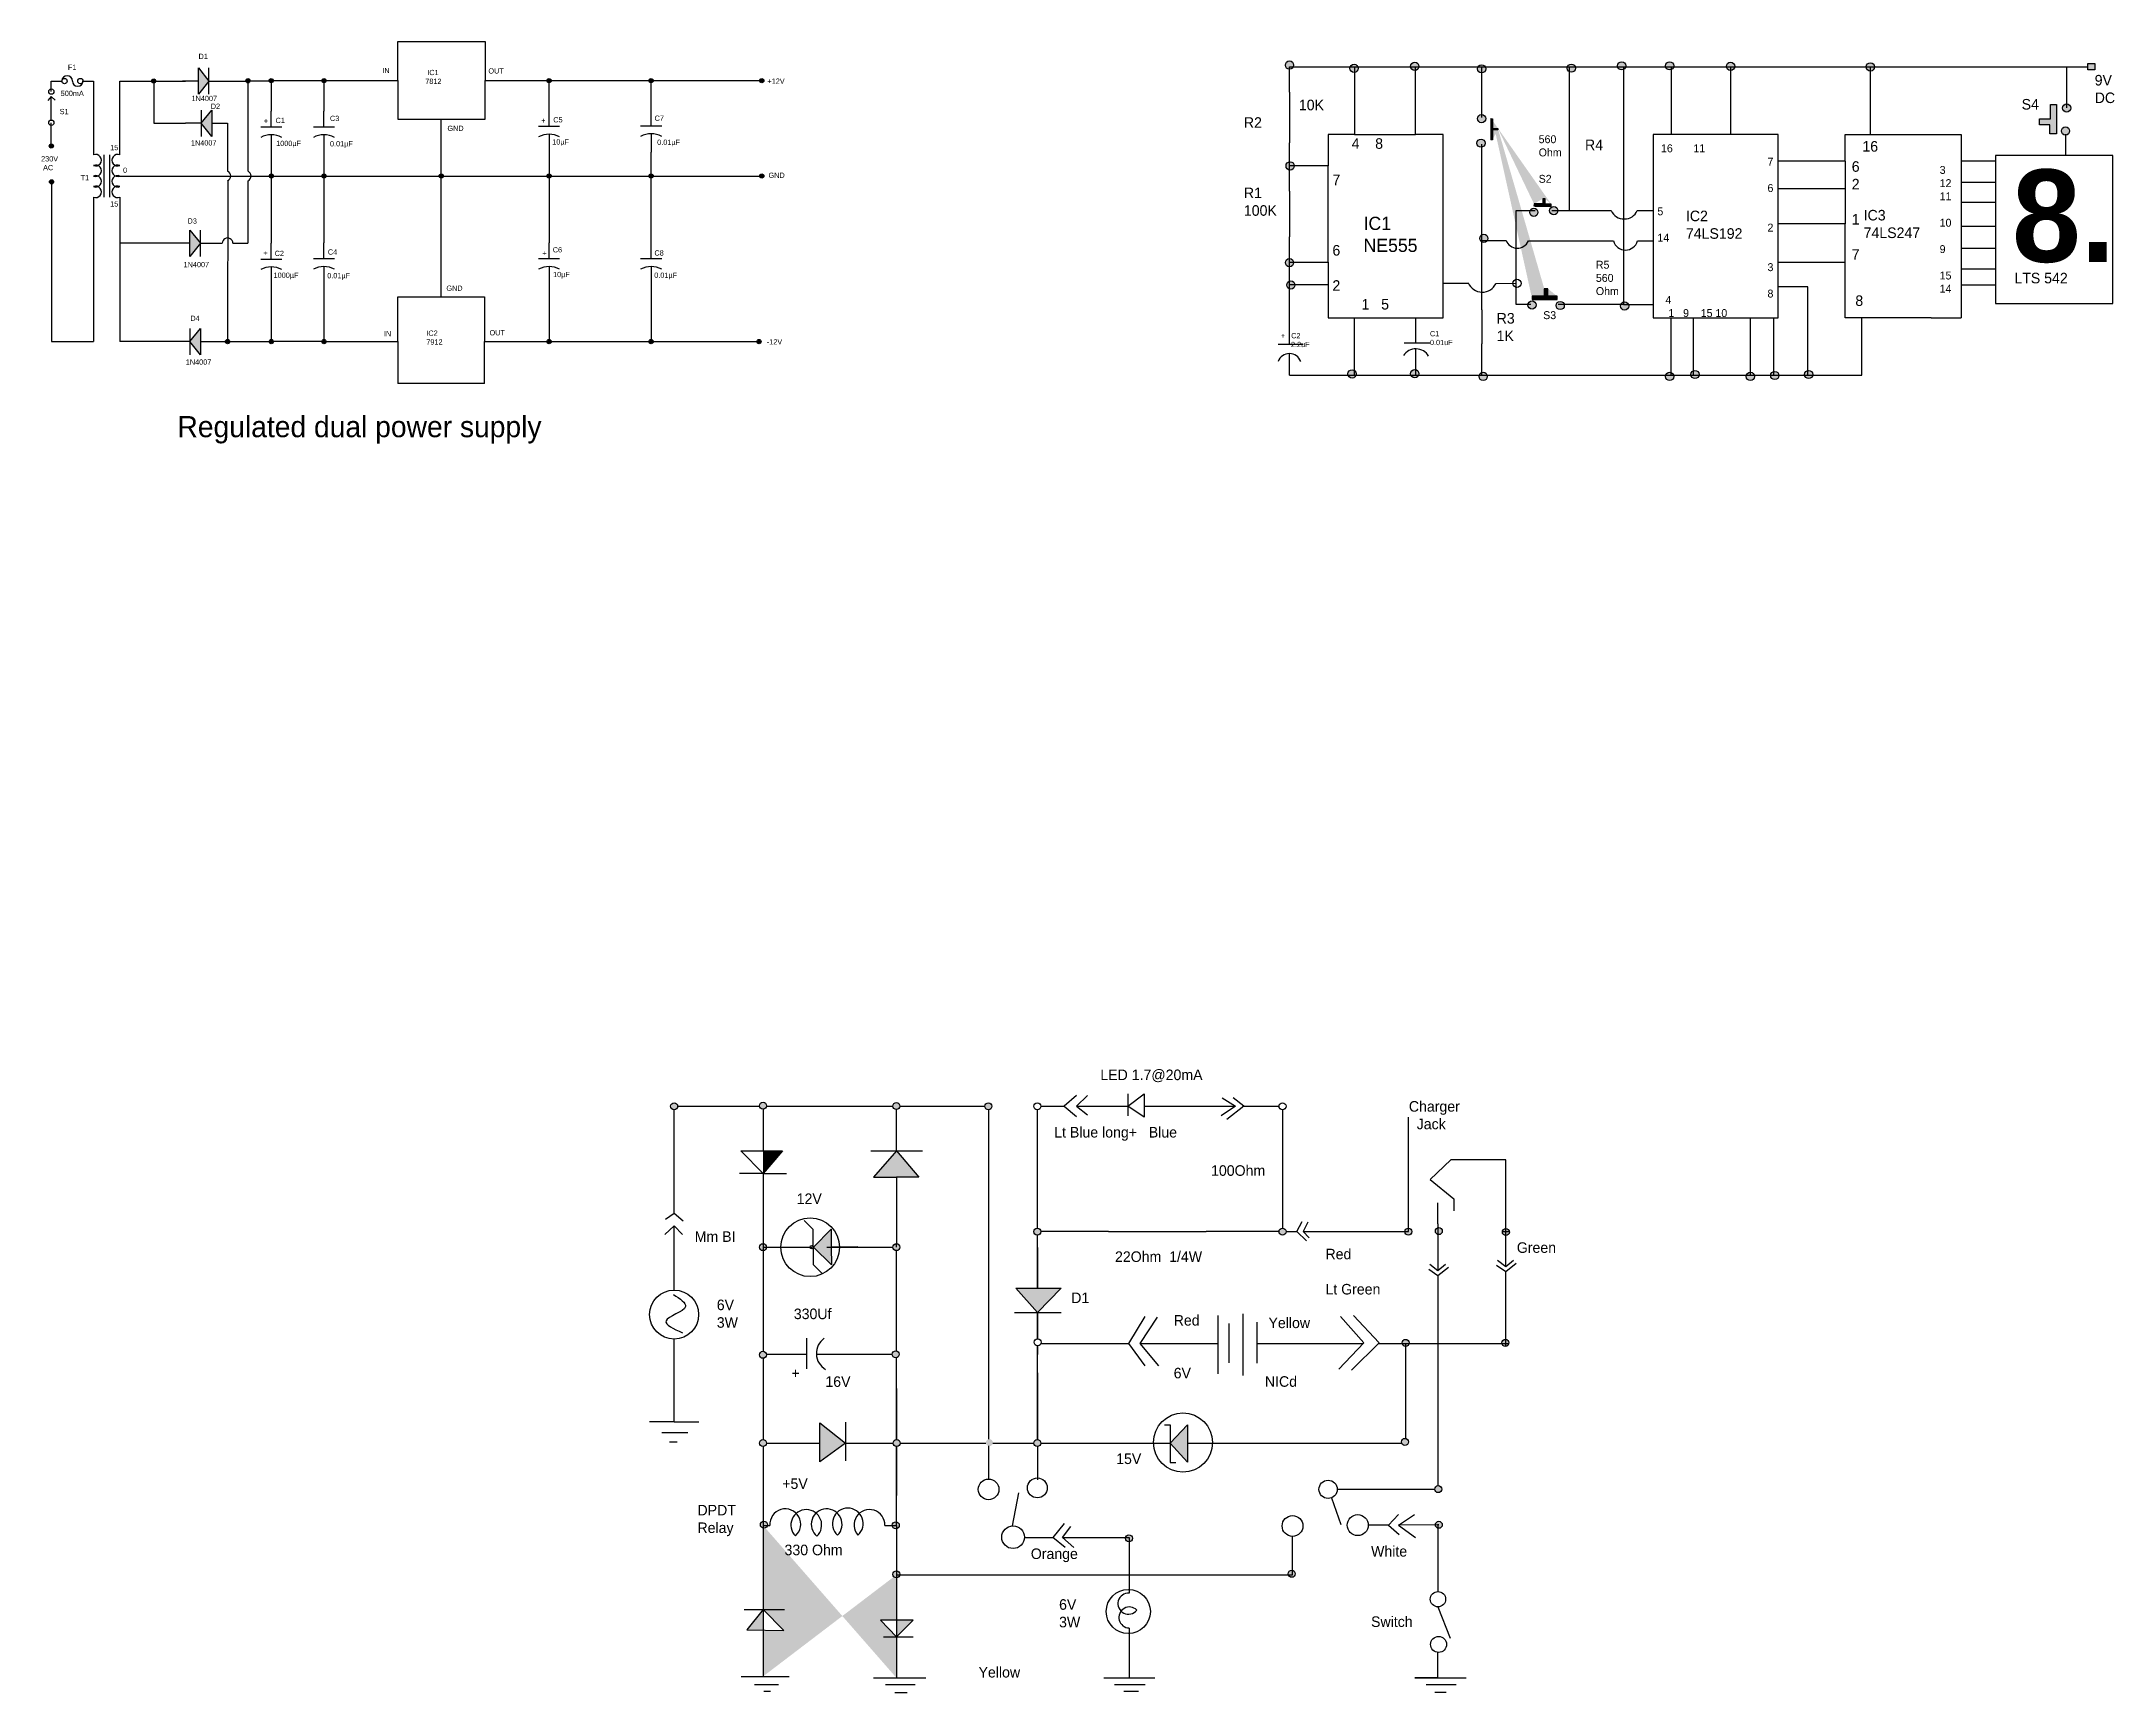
# Model space of a CAD drawing. Header units: inches. Extents: x 49.2 to 70.8, y -5.9 to 40.9.
# Drawn here: x 50.44 to 70.08, y -5.93 to 9.72 of the extents above; entities that cross this region are included whole.
import ezdxf

# ---------------------------------------------------------------- set-up
doc = ezdxf.new("R2010")
doc.units = ezdxf.units.IN
doc.header["$MEASUREMENT"] = 0
doc.linetypes.add('ZIGZAG', pattern='A,0.0001,-0.2,[131,ltypeshp.shx,S=0.2,R=0,X=-0.2,Y=0],-0.4,[131,ltypeshp.shx,S=0.2,R=180,X=0.2,Y=0],-0.2', length=0.8001)

msp = doc.modelspace()

# ---------------------------------------------------------------- texts
at = {"attachment_point": 1}
for s, insert, char_height, width in [('F1', (50.686, 9.496), 0.05, 0.22109), ('D1', (51.924, 9.599), 0.05, 0.23997), ('IN', (53.665, 9.465), 0.05, 0.28341), ('  IC1\\P 7812', (54.053, 9.446), 0.05, 0.42696), ('OUT', (54.67, 9.461), 0.05, 0.36807), ('500mA', (50.618, 9.248), 0.05, 0.26424), ('+12V', (57.314, 9.364), 0.05, 0.33635), ('9V\\PDC', (69.889, 9.398), 0.1, 0.2673), ('S1', (50.608, 9.076), 0.05, 0.18874), ('1N4007', (51.857, 9.2), 0.05, 0.47724), ('D2', (52.04, 9.126), 0.05, 0.24806), ('10K', (62.349, 9.163), 0.1, 0.36531), ('S4', (69.197, 9.17), 0.1, 0.13365), ('+', (52.542, 8.987), 0.05, 0.10785), ('C1', (52.654, 8.992), 0.05, 0.19413), ('C3', (53.169, 9.011), 0.05, 0.12673), ('GND', (54.282, 8.917), 0.05, 0.43035), ('+', (55.17, 8.99), 0.05, 0.1635), ('C5', (55.285, 8.998), 0.05, 0.11525), ('C7', (56.245, 9.013), 0.05, 0.12013), ('R2\\P\\P\\P\\PR1\\P100K', (61.828, 8.997), 0.1, 0.25884), ('15', (51.087, 8.735), 0.05, 0.1279), ('1N4007', (51.852, 8.779), 0.05, 0.31546), ('1000µF', (52.659, 8.774), 0.05, 0.35321), ('0.01µF', (53.169, 8.771), 0.05, 0.37209), ('10µF', (55.275, 8.788), 0.05, 0.28535), ('0.01µF', (56.269, 8.785), 0.05, 0.40843), ('4    8', (62.849, 8.798), 0.1, 0.75444), ('560\\POhm\\P\\PS2', (64.621, 8.826), 0.075, 0.3815), ('16', (67.688, 8.771), 0.1, 0.23625), ('230V\\P AC', (50.432, 8.628), 0.05, 0.33164), ('T1', (50.807, 8.45), 0.05, 0.09437), ('0', (51.209, 8.52), 0.05, 0.10246), ('GND', (57.324, 8.472), 0.05, 0.46748), ('7\\P\\P\\P\\P6\\P\\P2', (62.667, 8.453), 0.1, 0.16959), ('6 \\P2\\P\\P1\\P\\P7', (67.587, 8.58), 0.1, 0.19125), ('3\\P12\\P11\\P\\P10\\P\\P9\\P\\P15\\P14', (68.42, 8.535), 0.075, 0.20298), ('{\\fBahnschrift SemiBold|b0|i0|c0|p34;\\C7;8.}', (69.106, 8.501), 0.875, 0.82126), ('15', (51.087, 8.201), 0.05, 0.11828), ('5\\P\\P14', (65.746, 8.143), 0.075, 0.16863), ('IC3\\P74LS247', (67.7, 8.119), 0.1, 0.73126), ('D3', (51.82, 8.039), 0.05, 0.44003), ('+', (52.538, 7.736), 0.05, 0.09164), ('C2', (52.645, 7.732), 0.05, 0.12463), ('C4', (53.149, 7.745), 0.05, 0.1118), ('+', (55.181, 7.734), 0.05, 0.31603), ('C6', (55.28, 7.766), 0.05, 0.16224), ('C8', (56.243, 7.736), 0.05, 0.1319), ('1N4007', (51.782, 7.626), 0.05, 0.49418), ('1000µF', (52.635, 7.525), 0.05, 0.21444), ('0.01µF', (53.143, 7.521), 0.05, 0.31708), ('10µF', (55.283, 7.532), 0.05, 0.39433), ('0.01µF', (56.241, 7.525), 0.05, 0.30645), ('R5\\P560\\POhm', (65.163, 7.637), 0.075, 0.26746), ('LTS 542', (69.128, 7.523), 0.1, 0.73126), ('GND', (54.272, 7.402), 0.05, 0.45264), ('1   5', (62.943, 7.275), 0.1, 0.67834), ('4\\P 1   9    15 10', (65.822, 7.304), 0.075, 1.0781), ('8', (67.621, 7.309), 0.1, 0.30375), ('D4', (51.846, 7.117), 0.05, 0.41438), ('R3\\P1K', (64.223, 7.142), 0.1, 0.33259), ('S3', (64.664, 7.159), 0.075, 0.38008), ('IN', (53.68, 6.972), 0.05, 0.32832), (' IC2\\P 7912', (54.063, 6.976), 0.05, 0.53969), ('OUT', (54.681, 6.98), 0.05, 0.35254), ('-12V', (57.308, 6.894), 0.05, 0.35798), ('+   C2\\P     2.2uF', (62.178, 6.952), 0.05, 0.48343), ('C1\\P0.01uF', (63.591, 6.971), 0.05, 0.37042), ('1N4007', (51.803, 6.702), 0.05, 0.51487), ('Regulated dual power supply', (51.724, 6.165), 0.2, 5.34813)]:
    msp.add_mtext(s, dxfattribs=dict(at, insert=insert, char_height=char_height, width=width))
for s, insert, char_height in [('R4', (65.06, 8.785), 0.1), ('IC1\\PNE555', (62.962, 8.054), 0.125)]:
    msp.add_mtext(s, dxfattribs=dict(at, insert=insert, char_height=char_height))
at = {"linetype": 'ZIGZAG', "attachment_point": 1}
for s, insert, char_height, width in [('{\\H1.5x;16       11\\P                  \\P                   \\P              }           ', (65.78, 8.74), 0.05, 1.06279), ('7\\P\\P6\\P\\P\\P2\\P\\P\\P3\\P\\P8', (66.789, 8.614), 0.075, 0.12157), ('IC2\\P74LS192', (66.016, 8.112), 0.1, 0.56412)]:
    msp.add_mtext(s, dxfattribs=dict(at, insert=insert, char_height=char_height, width=width))
at = {"color": 0, "char_height": 0.1, "attachment_point": 1}
for s, insert, width in [('LED 1.7@20mA', (60.468, -0.027), 1.65863), ('Lt Blue long+   Blue', (60.031, -0.571), 1.96395), ('12V', (57.591, -1.201), 0.50807), ('Mm BI', (56.625, -1.56), 0.45826), ('22Ohm  1/4W', (60.607, -1.75), 1.47972), ('Red\\P\\PLt Green', (62.601, -1.725), 0.96449), ('Green', (64.414, -1.664), 0.7798), ('D1', (60.192, -2.14), 0.39065), ('6V\\P3W', (56.834, -2.207), 0.43834), ('330Uf', (57.564, -2.292), 0.57293), ('Red\\P\\P\\P6V', (61.163, -2.353), 0.47351), ('Yellow', (62.061, -2.377), 0.61227), ('+', (57.542, -2.854), 0.16063), ('16V', (57.863, -2.934), 0.44442), ('NICd', (62.027, -2.933), 0.76946), ('15V', (60.618, -3.665), 0.28427), ('+5V', (57.454, -3.901), 0.5612), ('DPDT\\PRelay', (56.651, -4.152), 0.51282), ('330 Ohm', (57.476, -4.529), 0.79672), ('Orange', (59.809, -4.565), 0.76285), ('White\\P\\P\\P\\PSwitch', (63.033, -4.542), 0.52086), ('6V\\P3W', (60.077, -5.046), 0.57548), ('Yellow', (59.314, -5.688), 0.93683)]:
    msp.add_mtext(s, dxfattribs=dict(at, insert=insert, width=width))
at = {"color": 0, "linetype": 'ZIGZAG', "char_height": 0.1, "attachment_point": 1}
for s, insert, width in [('\\pt0;Charger\\P\\ptz;  Jack', (63.391, -0.326), 1.61004), ('100Ohm', (61.517, -0.934), 0.57796)]:
    msp.add_mtext(s, dxfattribs=dict(at, insert=insert, width=width))

# ---------------------------------------------------------------- blocks, each defined once
blk = doc.blocks.new('Diode - Zener')
at = {"color": 7}
for p, q in [((0.2, 0.150001), (0.25, 0.100001)), ((0, 0), (0.15, 0)), ((0.15, 0.100001), (0.25, 0)), ((0.15, 0), (0.15, 0.100001)), ((0.25, 0), (0.15, -0.099999)), ((0.15, -0.099999), (0.15, 0)), ((0.25, 0.100001), (0.25, -0.099999)), ((0.25, 0), (0.4, 0)), ((0.25, -0.099999), (0.3, -0.149999))]:
    blk.add_line(p, q, dxfattribs=at)
blk.add_solid([(0.15, -0.099999), (0.25, 0), (0.15, 0.100001)], dxfattribs=at)
blk = doc.blocks.new('Capacitor')
at = {"color": 7}
for p, q in [((0.15, 0), (0, 0)), ((0.15, -0.1), (0.15, 0.1)), ((0.225, 0), (0.4, 0))]:
    blk.add_line(p, q, dxfattribs=at)
blk.add_arc((0.4375, 0), 0.2125, 151.9275, 208.0725, dxfattribs=at)
blk = doc.blocks.new('Transformer')
at = {"color": 7}
for p, q in [((0.1, 0), (0.1, 0.4)), ((0.15, 0.4), (0.15, 0))]:
    blk.add_line(p, q, dxfattribs=at)
for centre, start, end in [((0.021, 0.35), 247.3801, 112.6199), ((0.229, 0.35), 67.3801, 292.6199), ((0.021, 0.25), 247.3801, 112.6199), ((0.021, 0.15), 247.3801, 112.6199), ((0.229, 0.25), 67.3801, 292.6199), ((0.229, 0.15), 67.3801, 292.6199), ((0.021, 0.05), 247.3801, 112.6199), ((0.229, 0.05), 67.3801, 292.6199)]:
    blk.add_arc(centre, 0.0542, start, end, dxfattribs=at)
blk = doc.blocks.new('Diode')
at = {"color": 7}
for p, q in [((0.15, 0), (0, 0)), ((0.15, 0.125), (0.25, 0)), ((0.15, -0.125), (0.15, 0.125)), ((0.25, 0), (0.15, -0.125)), ((0.25, -0.125), (0.25, 0.125)), ((0.25, 0), (0.4, 0))]:
    blk.add_line(p, q, dxfattribs=at)
blk.add_solid([(0.15, -0.125), (0.25, 0), (0.15, 0.125)], dxfattribs=at)

# ---------------------------------------------------------------- hatches: boundary and pattern name
h = msp.add_hatch(color=256)
edge = h.paths.add_edge_path()
edge.add_arc((69.623, 9.084), 0.039, 0, 360)
edge = h.paths.add_edge_path()
edge.add_arc((69.612, 8.867), 0.039, 0, 360)
edge = h.paths.add_edge_path()
edge.add_arc((67.764, 9.474), 0.039, 0, 360)
edge = h.paths.add_edge_path()
edge.add_arc((66.439, 9.479), 0.039, 0, 360)
edge = h.paths.add_edge_path()
edge.add_arc((65.862, 9.484), 0.039, 0, 360)
edge = h.paths.add_edge_path()
edge.add_arc((65.408, 9.484), 0.039, 0, 360)
edge = h.paths.add_edge_path()
edge.add_arc((64.93, 9.462), 0.039, 0, 360)
edge = h.paths.add_edge_path()
edge.add_arc((64.08, 9.456), 0.039, 0, 360)
edge = h.paths.add_edge_path()
edge.add_arc((63.447, 9.479), 0.039, 0, 360)
edge = h.paths.add_edge_path()
edge.add_arc((62.872, 9.46), 0.039, 0, 360)
edge = h.paths.add_edge_path()
edge.add_arc((62.26, 9.491), 0.039, 0, 360)
edge = h.paths.add_edge_path()
edge.add_arc((62.266, 8.536), 0.039, 0, 360)
edge = h.paths.add_edge_path()
edge.add_arc((62.26, 7.619), 0.039, 0, 360)
edge = h.paths.add_edge_path()
edge.add_arc((62.273, 7.407), 0.039, 0, 360)
edge = h.paths.add_edge_path()
edge.add_arc((62.853, 6.565), 0.039, 0, 360)
edge = h.paths.add_edge_path()
edge.add_arc((63.447, 6.567), 0.039, 0, 360)
edge = h.paths.add_edge_path()
edge.add_arc((64.095, 6.541), 0.039, 0, 360)
edge = h.paths.add_edge_path()
edge.add_arc((64.558, 7.218), 0.039, 0, 360)
edge = h.paths.add_edge_path()
edge.add_arc((64.825, 7.213), 0.039, 0, 360)
edge = h.paths.add_edge_path()
edge.add_arc((64.075, 8.751), 0.039, 0, 360)
edge = h.paths.add_edge_path()
edge.add_arc((64.08, 8.984), 0.039, 0, 360)
edge = h.paths.add_edge_path()
edge.add_line((64.674, 7.302), (64.56, 7.302))
edge.add_line((64.709, 7.302), (64.709, 7.372))
edge.add_line((64.674, 7.372), (64.674, 7.302))
edge.add_line((64.795, 7.302), (64.709, 7.302))
edge.add_line((64.56, 7.27), (64.795, 7.27))
edge.add_line((64.56, 7.302), (64.56, 7.27))
edge.add_line((64.182, 8.983), (64.182, 8.89))
edge.add_line((64.168, 8.984), (64.168, 8.783))
edge.add_line((64.182, 8.783), (64.168, 8.783))
edge.add_line((64.182, 8.877), (64.182, 8.783))
edge.add_line((64.235, 8.877), (64.189, 8.877))
edge.add_line((64.235, 8.89), (64.235, 8.877))
edge.add_line((64.182, 8.89), (64.235, 8.89))
h = msp.add_hatch(color=256)
h.paths.add_polyline_path([(69.823, 9.507), (69.89, 9.507), (69.89, 9.446), (69.823, 9.446)])
edge = h.paths.add_edge_path()
edge.add_arc((65.862, 6.541), 0.039, 0, 360)
edge = h.paths.add_edge_path()
edge.add_arc((66.102, 6.559), 0.039, 0, 360)
edge = h.paths.add_edge_path()
edge.add_arc((66.858, 6.55), 0.039, 0, 360)
edge = h.paths.add_edge_path()
edge.add_arc((66.627, 6.541), 0.039, 0, 360)
edge = h.paths.add_edge_path()
edge.add_arc((67.179, 6.559), 0.039, 0, 360)
edge = h.paths.add_edge_path()
edge.add_arc((65.435, 7.208), 0.039, 0, 360)
for color, points in [(256, [(69.471, 9.119), (69.527, 9.119), (69.527, 8.839), (69.465, 8.839), (69.465, 8.858), (69.465, 8.926), (69.365, 8.926), (69.365, 8.982), (69.471, 8.982)]), (256, [(64.182, 8.783), (64.168, 8.783), (64.168, 8.984), (64.182, 8.983), (64.182, 8.89), (64.235, 8.89), (64.235, 8.877), (64.189, 8.877), (64.182, 8.877)]), (256, [(64.661, 8.225), (64.661, 8.178), (64.579, 8.178), (64.579, 8.162), (64.579, 8.154), (64.587, 8.154), (64.74, 8.154), (64.74, 8.174), (64.681, 8.174), (64.681, 8.225)]), (256, [(64.709, 7.372), (64.674, 7.372), (64.674, 7.302), (64.56, 7.302), (64.56, 7.27), (64.795, 7.27), (64.795, 7.302), (64.709, 7.302)]), (250, [(57.272, -0.796), (57.458, -0.796), (57.272, -1.013)]), (7, [(57.811, -3.744), (57.811, -3.375), (58.055, -3.566)])]:
    msp.add_hatch(color=color).paths.add_polyline_path(points)
h = msp.add_hatch(color=256)
edge = h.paths.add_edge_path()
edge.add_arc((64.764, 8.112), 0.039, 0, 360)
edge = h.paths.add_edge_path()
edge.add_arc((64.575, 8.096), 0.039, 0, 360)
edge = h.paths.add_edge_path()
edge.add_arc((64.101, 7.849), 0.039, 0, 360)
edge = h.paths.add_edge_path()
edge.add_line((64.168, 8.988), (64.168, 8.783))
edge.add_line((64.182, 8.99), (64.182, 8.89))
edge.add_line((64.167, 8.99), (64.182, 8.99))
edge.add_line((64.182, 8.783), (64.167, 8.783))
edge.add_line((64.182, 8.877), (64.182, 8.783))
edge.add_line((64.235, 8.877), (64.189, 8.877))
edge.add_line((64.182, 8.89), (64.235, 8.89))
edge.add_line((64.587, 8.154), (64.74, 8.154))
edge.add_line((64.579, 8.178), (64.579, 8.162))
edge.add_line((64.661, 8.178), (64.579, 8.178))
edge.add_line((64.661, 8.225), (64.661, 8.178))
edge.add_line((64.681, 8.225), (64.661, 8.225))
edge.add_line((64.681, 8.174), (64.681, 8.225))
edge.add_line((64.74, 8.174), (64.681, 8.174))
edge.add_line((64.74, 8.154), (64.74, 8.174))
h = msp.add_hatch(color=250)
edge = h.paths.add_edge_path()
edge.add_arc((56.43, -0.375), 0.0331, 0, 360)
edge = h.paths.add_edge_path()
edge.add_arc((57.272, -0.37), 0.0331, 0, 360)
edge = h.paths.add_edge_path()
edge.add_arc((58.536, -0.373), 0.0331, 0, 360)
edge = h.paths.add_edge_path()
edge.add_arc((59.407, -0.375), 0.0331, 0, 360)
h = msp.add_hatch(color=70)
h.paths.add_polyline_path([(57.458, -0.796), (57.272, -0.796), (57.272, -1.013)], flags=17)
h.paths.add_polyline_path([(57.062, -0.796), (57.272, -0.796), (57.458, -0.796), (57.272, -1.013)])
edge = h.paths.add_edge_path(flags=16)
edge.add_line((57.062, -0.796), (57.272, -0.796))
edge.add_line((57.272, -1.013), (57.062, -0.796))
edge.add_line((57.272, -0.796), (57.272, -1.013))
edge = h.paths.add_edge_path()
edge.add_line((57.272, -0.375), (57.272, -0.796))
h = msp.add_hatch(color=250)
h.paths.add_polyline_path([(57.458, -0.796), (57.272, -0.796), (57.272, -1.013)], flags=17)
h.paths.add_polyline_path([(57.062, -0.796), (57.272, -0.796), (57.458, -0.796), (57.272, -1.013)])
edge = h.paths.add_edge_path(flags=17)
edge.add_line((57.062, -0.796), (57.272, -0.796))
edge.add_line((57.272, -1.013), (57.062, -0.796))
edge.add_line((57.272, -0.796), (57.272, -1.013))
h = msp.add_hatch(color=7)
edge = h.paths.add_edge_path()
edge.add_arc((58.536, -4.81), 0.0331, 0, 360)
h.paths.add_polyline_path([(58.536, -0.796), (58.748, -1.047), (58.536, -1.047), (58.318, -1.047)])
edge = h.paths.add_edge_path()
edge.add_line((58.536, -4.346), (58.536, -4.815))
edge.add_line((58.536, -4.815), (58.536, -5.791))
h = msp.add_hatch(color=250)
h.paths.add_polyline_path([(58.536, -0.796), (58.318, -1.047), (58.536, -1.047), (58.748, -1.047)], flags=17)
edge = h.paths.add_edge_path()
edge.add_line((58.536, -0.796), (58.748, -1.047))
edge.add_line((58.318, -1.047), (58.536, -1.047))
edge.add_line((58.748, -1.047), (58.536, -1.047))
h = msp.add_hatch(color=250)
edge = h.paths.add_edge_path()
edge.add_arc((59.871, -1.563), 0.0331, 0, 360)
edge = h.paths.add_edge_path()
edge.add_arc((58.536, -1.71), 0.0331, 0, 360)
edge = h.paths.add_edge_path()
edge.add_arc((57.271, -2.73), 0.0331, 0, 360)
edge = h.paths.add_edge_path()
edge.add_arc((58.529, -2.725), 0.0331, 0, 360)
edge = h.paths.add_edge_path()
edge.add_arc((57.271, -3.566), 0.0331, 0, 360)
edge = h.paths.add_edge_path()
edge.add_arc((58.538, -3.566), 0.0331, 0, 360)
edge = h.paths.add_edge_path()
edge.add_arc((59.417, -3.562), 0.0331, 0, 360)
edge = h.paths.add_edge_path()
edge.add_arc((59.87, -3.566), 0.0331, 0, 360)
edge = h.paths.add_edge_path()
edge.add_arc((62.194, -1.563), 0.0331, 0, 360)
edge = h.paths.add_edge_path()
edge.add_arc((57.272, -1.71), 0.0331, 0, 360)
h.paths.add_polyline_path([(60.098, -2.1), (59.871, -2.328), (59.668, -2.1)])
h.paths.add_polyline_path([(61.294, -3.393), (61.294, -3.746), (61.131, -3.566)])
h = msp.add_hatch(color=7)
edge = h.paths.add_edge_path()
edge.add_arc((63.387, -1.563), 0.0331, 0, 360)
edge = h.paths.add_edge_path()
edge.add_arc((63.675, -1.558), 0.0331, 0, 360)
edge = h.paths.add_edge_path()
edge.add_arc((64.31, -1.567), 0.0331, 0, 360)
h = msp.add_hatch(color=7)
edge = h.paths.add_edge_path()
edge.add_arc((64.306, -2.617), 0.0331, 0, 360)
edge = h.paths.add_edge_path()
edge.add_arc((63.36, -2.617), 0.0331, 0, 360)
edge = h.paths.add_edge_path()
edge.add_arc((63.354, -3.555), 0.0331, 0, 360)
edge = h.paths.add_edge_path()
edge.add_arc((63.67, -4.003), 0.0331, 0, 360)
h = msp.add_hatch(color=7)
edge = h.paths.add_edge_path()
edge.add_arc((57.28, -4.34), 0.0331, 0, 360)
edge = h.paths.add_edge_path()
edge.add_arc((58.53, -4.345), 0.0331, 0, 360)
h.paths.add_polyline_path([(58.693, -5.246), (58.385, -5.246), (58.536, -5.404)])
h.paths.add_polyline_path([(57.272, -5.144), (57.119, -5.335), (57.468, -5.342)])
edge = h.paths.add_edge_path()
edge.add_line((58.536, -4.815), (58.536, -5.791))
edge.add_line((57.272, -4.346), (57.272, -5.778))
h = msp.add_hatch(color=7)
edge = h.paths.add_edge_path()
edge.add_arc((60.739, -4.469), 0.0331, 0, 360)
edge = h.paths.add_edge_path()
edge.add_arc((62.281, -4.805), 0.0331, 0, 360)
edge = h.paths.add_edge_path()
edge.add_arc((63.675, -4.341), 0.0331, 0, 360)

# ---------------------------------------------------------------- linework, layer by layer
for p, q in [((53.812, 9.344), (53.812, 9.715)), ((53.812, 9.715), (54.64, 9.715)), ((54.64, 9.715), (54.64, 9.344)), ((62.261, 9.234), (62.261, 9.474)), ((62.261, 9.474), (62.875, 9.474)), ((62.875, 9.474), (63.455, 9.474)), ((62.875, 9.474), (62.875, 8.832)), ((63.455, 9.474), (64.083, 9.474)), ((63.455, 8.832), (63.455, 9.474)), ((64.083, 8.996), (64.083, 9.474)), ((64.083, 9.474), (64.911, 9.474)), ((64.911, 9.474), (65.424, 9.474)), ((64.911, 9.474), (64.911, 8.938)), ((65.424, 9.474), (65.876, 9.474)), ((65.424, 9.474), (65.424, 7.66)), ((65.876, 9.474), (66.438, 9.474)), ((65.876, 9.474), (65.876, 8.832)), ((66.438, 9.474), (66.438, 8.832)), ((66.438, 9.474), (67.762, 9.474)), ((67.762, 9.474), (67.762, 8.832)), ((67.762, 9.474), (68.055, 9.474)), ((68.055, 9.474), (69.623, 9.474)), ((69.623, 9.474), (69.623, 9.086)), ((69.623, 9.474), (69.826, 9.474)), ((50.529, 9.24), (50.529, 9.34)), ((50.529, 9.34), (50.629, 9.34)), ((50.829, 9.34), (50.929, 9.34)), ((50.929, 9.34), (50.929, 8.64)), ((51.179, 8.64), (51.179, 9.34)), ((51.179, 9.34), (51.479, 9.34)), ((51.499, 9.34), (51.799, 9.34)), ((51.499, 9.34), (51.499, 8.94)), ((52.172, 9.34), (52.372, 9.34)), ((52.392, 9.343), (52.592, 9.343)), ((52.392, 9.343), (52.392, 8.486)), ((52.612, 9.344), (53.112, 9.344)), ((52.612, 9.344), (52.613, 9.056)), ((53.112, 9.344), (53.112, 9.056)), ((53.112, 9.344), (53.812, 9.344)), ((53.812, 9.344), (53.812, 8.979)), ((54.64, 8.979), (54.64, 9.344)), ((54.64, 9.344), (57.24, 9.344)), ((55.245, 9.061), (55.245, 9.344)), ((56.212, 9.065), (56.212, 9.344)), ((50.529, 9.193), (50.497, 9.155)), ((50.529, 8.97), (50.529, 9.193)), ((50.529, 9.193), (50.565, 9.159)), ((69.471, 8.982), (69.471, 9.119)), ((69.471, 9.119), (69.527, 9.119)), ((69.527, 9.119), (69.527, 8.839)), ((50.529, 8.745), (50.529, 8.945)), ((51.499, 8.94), (51.799, 8.94)), ((52.199, 8.94), (52.199, 8.486)), ((53.812, 8.979), (54.64, 8.979)), ((54.223, 7.294), (54.223, 8.979)), ((64.168, 8.984), (64.168, 8.783)), ((64.168, 8.984), (64.182, 8.983)), ((64.182, 8.983), (64.182, 8.89)), ((64.182, 8.89), (64.235, 8.89)), ((64.189, 8.877), (64.182, 8.877)), ((64.182, 8.877), (64.182, 8.783)), ((64.235, 8.877), (64.189, 8.877)), ((64.235, 8.89), (64.235, 8.877)), ((69.365, 8.926), (69.365, 8.982)), ((69.365, 8.982), (69.471, 8.982)), ((69.465, 8.926), (69.365, 8.926)), ((69.465, 8.858), (69.465, 8.926)), ((69.465, 8.839), (69.465, 8.858)), ((69.527, 8.839), (69.465, 8.839)), ((52.613, 8.656), (52.613, 8.395)), ((53.112, 8.656), (53.112, 7.807)), ((55.245, 8.661), (55.245, 7.807)), ((56.212, 8.607), (56.212, 8.665)), ((62.261, 8.536), (62.261, 8.754)), ((62.875, 8.832), (62.628, 8.832)), ((62.628, 8.832), (62.628, 8.536)), ((62.875, 8.832), (63.37, 8.832)), ((63.37, 8.832), (63.455, 8.832)), ((63.716, 8.832), (63.455, 8.832)), ((63.716, 7.095), (63.716, 8.832)), ((64.083, 7.172), (64.083, 8.742)), ((64.182, 8.783), (64.168, 8.783)), ((65.876, 8.832), (65.705, 8.832)), ((65.705, 8.832), (65.705, 7.095)), ((66.438, 8.832), (65.876, 8.832)), ((66.89, 8.832), (66.438, 8.832)), ((66.89, 7.095), (66.89, 8.832)), ((67.524, 8.832), (67.762, 8.832)), ((67.524, 8.581), (67.524, 8.832)), ((67.762, 8.832), (68.341, 8.832)), ((68.341, 8.832), (68.623, 8.832)), ((68.623, 8.832), (68.623, 8.581)), ((69.612, 8.838), (69.612, 8.636)), ((56.212, 7.807), (56.212, 8.607)), ((62.261, 8.296), (62.261, 8.536)), ((62.628, 8.536), (62.261, 8.536)), ((62.628, 7.625), (62.628, 8.536)), ((64.911, 8.549), (64.911, 8.112)), ((67.524, 8.581), (66.89, 8.581)), ((67.524, 8.581), (67.524, 8.581)), ((67.524, 8.581), (67.524, 8.581)), ((67.524, 8.581), (67.524, 8.32)), ((68.623, 8.581), (68.623, 8.383)), ((68.948, 8.581), (68.623, 8.581)), ((68.623, 8.581), (68.623, 8.383)), ((69.612, 8.636), (68.948, 8.636)), ((68.948, 8.636), (68.948, 8.581)), ((68.948, 8.581), (68.948, 8.193)), ((70.062, 8.636), (69.612, 8.636)), ((70.062, 7.231), (70.062, 8.636)), ((50.531, 8.385), (50.531, 6.871)), ((51.179, 8.44), (57.179, 8.44)), ((52.2, 8.395), (52.199, 6.871)), ((52.392, 8.395), (52.392, 7.803)), ((52.613, 8.395), (52.613, 7.803)), ((57.179, 8.44), (57.26, 8.44)), ((67.524, 8.32), (66.89, 8.32)), ((67.524, 8.32), (67.524, 8.32)), ((67.524, 8.32), (67.524, 8.32)), ((67.524, 8.32), (67.524, 7.987)), ((68.623, 8.383), (68.623, 8.193)), ((68.623, 8.383), (68.948, 8.383)), ((50.929, 8.24), (50.929, 6.871)), ((51.179, 8.24), (51.179, 6.871)), ((64.408, 7.424), (64.408, 8.112)), ((64.408, 8.112), (64.588, 8.112)), ((64.661, 8.178), (64.579, 8.178)), ((64.579, 8.178), (64.579, 8.162)), ((64.579, 8.154), (64.579, 8.162)), ((64.587, 8.154), (64.579, 8.154)), ((64.587, 8.154), (64.74, 8.154)), ((64.681, 8.225), (64.661, 8.225)), ((64.661, 8.225), (64.661, 8.178)), ((64.681, 8.174), (64.681, 8.225)), ((64.74, 8.174), (64.681, 8.174)), ((64.74, 8.154), (64.74, 8.174)), ((64.745, 8.112), (64.882, 8.112)), ((64.882, 8.112), (65.309, 8.112)), ((65.555, 8.112), (65.707, 8.112)), ((65.705, 8.112), (65.707, 8.112)), ((68.623, 8.193), (68.623, 7.963)), ((68.623, 8.193), (68.948, 8.193)), ((68.948, 8.193), (68.948, 7.963)), ((68.948, 8.193), (68.948, 7.963)), ((62.261, 7.625), (62.261, 7.865)), ((67.524, 7.987), (66.89, 7.987)), ((67.524, 7.622), (67.524, 7.987)), ((68.623, 7.963), (68.623, 7.757)), ((68.948, 7.963), (68.623, 7.963)), ((68.623, 7.963), (68.623, 7.757)), ((68.948, 7.963), (68.948, 7.559)), ((51.692, 7.803), (51.179, 7.803)), ((52.092, 7.803), (52.149, 7.803)), ((52.249, 7.803), (52.392, 7.803)), ((64.08, 7.83), (64.312, 7.83)), ((64.524, 7.825), (65.33, 7.825)), ((65.557, 7.825), (65.705, 7.825)), ((65.705, 7.83), (65.707, 7.83)), ((68.623, 7.757), (68.623, 7.559)), ((68.623, 7.757), (68.948, 7.757)), ((62.261, 7.413), (62.261, 7.625)), ((62.261, 7.625), (62.628, 7.625)), ((62.628, 7.625), (62.628, 7.413)), ((67.524, 7.622), (66.89, 7.622)), ((67.524, 7.095), (67.524, 7.622)), ((68.623, 7.559), (68.623, 7.408)), ((68.623, 7.559), (68.623, 7.559)), ((68.623, 7.559), (68.948, 7.559)), ((68.948, 7.559), (68.948, 7.408)), ((52.613, 7.403), (52.613, 6.871)), ((53.112, 7.407), (53.112, 6.871)), ((53.812, 6.871), (53.812, 7.294)), ((53.812, 7.294), (54.634, 7.294)), ((54.634, 7.294), (54.634, 6.871)), ((55.245, 7.407), (55.245, 6.871)), ((56.212, 7.407), (56.212, 6.871)), ((62.261, 6.848), (62.261, 7.413)), ((62.261, 7.413), (62.628, 7.413)), ((62.628, 7.413), (62.628, 7.095)), ((63.719, 7.424), (63.956, 7.424)), ((64.217, 7.423), (64.408, 7.424)), ((64.408, 7.223), (64.408, 7.424)), ((64.674, 7.302), (64.56, 7.302)), ((64.56, 7.302), (64.56, 7.27)), ((64.56, 7.27), (64.795, 7.27)), ((64.709, 7.372), (64.674, 7.372)), ((64.674, 7.372), (64.674, 7.302)), ((64.709, 7.302), (64.709, 7.372)), ((64.795, 7.302), (64.709, 7.302)), ((64.795, 7.27), (64.795, 7.302)), ((65.424, 7.318), (65.424, 7.223)), ((67.172, 7.389), (66.89, 7.389)), ((67.172, 6.552), (67.172, 7.389)), ((68.623, 7.408), (68.623, 7.095)), ((68.623, 7.408), (68.948, 7.408)), ((68.948, 7.408), (68.948, 7.231)), ((62.628, 7.095), (63.716, 7.095)), ((62.875, 6.552), (62.875, 7.095)), ((63.455, 7.095), (63.455, 6.858)), ((64.547, 7.223), (64.408, 7.223)), ((65.424, 7.223), (64.806, 7.223)), ((65.424, 7.223), (65.705, 7.223)), ((65.705, 7.095), (66.89, 7.095)), ((65.876, 6.546), (65.876, 7.098)), ((66.087, 6.552), (66.087, 7.095)), ((66.629, 6.552), (66.629, 7.095)), ((66.85, 6.552), (66.85, 7.095)), ((67.683, 7.095), (67.524, 7.095)), ((68.341, 7.095), (67.683, 7.095)), ((67.683, 6.552), (67.683, 7.095)), ((68.341, 7.095), (68.623, 7.095)), ((68.948, 7.231), (70.062, 7.231)), ((50.531, 6.871), (50.929, 6.871)), ((51.692, 6.871), (51.179, 6.871)), ((52.092, 6.871), (52.392, 6.871)), ((52.392, 6.871), (52.613, 6.871)), ((53.112, 6.871), (52.613, 6.871)), ((53.112, 6.871), (53.812, 6.871)), ((53.812, 6.871), (53.812, 6.475)), ((54.634, 6.475), (54.634, 6.871)), ((54.634, 6.871), (57.234, 6.871)), ((62.153, 6.848), (62.391, 6.848)), ((62.261, 6.552), (62.261, 6.757)), ((63.346, 6.858), (63.591, 6.858)), ((63.455, 6.802), (63.455, 6.552)), ((64.083, 6.552), (64.083, 6.851)), ((62.261, 6.552), (62.875, 6.552)), ((62.875, 6.552), (63.455, 6.552)), ((63.455, 6.552), (64.083, 6.552)), ((64.083, 6.552), (65.856, 6.552)), ((65.856, 6.552), (66.087, 6.552)), ((66.087, 6.552), (66.629, 6.552)), ((66.629, 6.552), (66.85, 6.552)), ((66.85, 6.552), (67.172, 6.552)), ((67.172, 6.552), (67.683, 6.552)), ((53.834, 6.475), (53.812, 6.475)), ((54.634, 6.475), (53.834, 6.475)), ((56.463, -0.375), (57.24, -0.375)), ((57.305, -0.375), (58.503, -0.375)), ((58.569, -0.375), (59.374, -0.375)), ((59.904, -0.375), (60.125, -0.375)), ((60.242, -0.272), (60.124, -0.375)), ((60.124, -0.375), (60.242, -0.471)), ((60.346, -0.272), (60.242, -0.375)), ((60.242, -0.375), (60.346, -0.456)), ((60.243, -0.375), (60.305, -0.375)), ((60.305, -0.375), (60.484, -0.375)), ((60.484, -0.375), (60.729, -0.375)), ((60.729, -0.257), (60.729, -0.464)), ((60.729, -0.375), (60.884, -0.257)), ((60.884, -0.478), (60.729, -0.375)), ((60.884, -0.257), (60.884, -0.478)), ((60.884, -0.375), (61.02, -0.375)), ((61.02, -0.375), (61.582, -0.375)), ((61.582, -0.375), (61.746, -0.375)), ((61.747, -0.375), (61.614, -0.464)), ((61.621, -0.294), (61.747, -0.375)), ((61.828, -0.375), (61.666, -0.501)), ((61.828, -0.375), (61.725, -0.294)), ((61.824, -0.375), (62.161, -0.375)), ((56.43, -1.318), (56.43, -0.408)), ((57.272, -0.404), (57.272, -0.796)), ((58.536, -0.796), (58.536, -0.406)), ((59.407, -0.408), (59.407, -3.53)), ((59.871, -1.53), (59.871, -0.408)), ((62.194, -0.408), (62.194, -0.678)), ((57.272, -1.013), (57.062, -0.796)), ((57.062, -0.796), (57.272, -0.796)), ((57.272, -0.796), (57.458, -0.796)), ((57.458, -0.796), (57.272, -1.013)), ((58.294, -0.796), (58.784, -0.796)), ((63.788, -0.883), (63.592, -1.068)), ((64.309, -0.883), (63.788, -0.883)), ((64.309, -1.892), (64.309, -0.883)), ((57.272, -1.013), (57.049, -1.013)), ((57.272, -1.013), (57.272, -1.71)), ((57.272, -1.013), (57.496, -1.013)), ((62.194, -1.148), (62.194, -1.53)), ((63.592, -1.068), (63.817, -1.253)), ((56.43, -1.318), (56.43, -1.318)), ((56.43, -1.389), (56.43, -1.318)), ((63.667, -1.49), (63.667, -1.291)), ((63.817, -1.253), (63.817, -1.367)), ((56.343, -1.59), (56.43, -1.507)), ((56.348, -1.444), (56.43, -1.389)), ((56.43, -1.389), (56.514, -1.459)), ((56.43, -2.117), (56.43, -1.507)), ((56.43, -1.507), (56.43, -1.507)), ((56.43, -1.507), (56.509, -1.59)), ((60.545, -1.563), (59.904, -1.563)), ((62.161, -1.563), (61.472, -1.563)), ((62.227, -1.563), (62.334, -1.563)), ((62.39, -1.563), (63.389, -1.563)), ((63.667, -1.49), (63.667, -1.93)), ((57.272, -1.71), (57.733, -1.71)), ((57.272, -1.71), (57.272, -2.697)), ((57.878, -1.71), (58.503, -1.71)), ((58.536, -2.693), (58.536, -1.743)), ((59.407, -1.714), (59.407, -2.728)), ((59.871, -2.1), (59.871, -1.596)), ((59.871, -1.714), (59.871, -2.1)), ((64.309, -2.65), (64.309, -1.943)), ((59.871, -2.328), (59.668, -2.1)), ((59.668, -2.1), (60.098, -2.1)), ((60.098, -2.1), (59.871, -2.328)), ((63.667, -1.982), (63.667, -3.97)), ((59.655, -2.328), (60.098, -2.328)), ((59.871, -2.578), (59.871, -2.328)), ((59.871, -2.328), (59.871, -2.578)), ((61.819, -2.343), (61.819, -2.926)), ((60.889, -2.368), (60.735, -2.622)), ((61.006, -2.372), (60.843, -2.623)), ((61.58, -2.358), (61.58, -2.911)), ((61.684, -2.432), (61.684, -2.806)), ((61.952, -2.42), (61.952, -2.81)), ((62.964, -2.616), (62.742, -2.366)), ((62.868, -2.358), (63.111, -2.616)), ((56.43, -3.365), (56.43, -2.581)), ((57.303, -2.724), (57.683, -2.724)), ((57.683, -2.573), (57.683, -2.863)), ((57.778, -2.724), (58.496, -2.724)), ((59.871, -3.533), (59.871, -2.644)), ((59.871, -2.644), (59.871, -2.728)), ((59.906, -2.622), (60.735, -2.622)), ((60.735, -2.622), (60.889, -2.836)), ((60.843, -2.623), (61.02, -2.836)), ((60.844, -2.622), (61.58, -2.622)), ((61.952, -2.622), (62.958, -2.622)), ((62.728, -2.867), (62.964, -2.616)), ((63.111, -2.616), (62.846, -2.874)), ((63.105, -2.622), (64.338, -2.622)), ((57.272, -2.763), (57.272, -3.533)), ((58.536, -3.533), (58.536, -2.758)), ((59.871, -2.902), (59.871, -3.533)), ((57.272, -3.05), (57.272, -3.533)), ((58.536, -3.05), (58.536, -3.533)), ((56.43, -3.365), (56.198, -3.365)), ((56.314, -3.467), (56.561, -3.467)), ((56.43, -3.365), (56.663, -3.365)), ((57.811, -3.744), (57.811, -3.375)), ((57.811, -3.375), (58.055, -3.566)), ((58.055, -3.367), (58.055, -3.736)), ((61.076, -3.393), (61.131, -3.393)), ((61.131, -3.393), (61.131, -3.751)), ((61.131, -3.566), (61.294, -3.393)), ((61.294, -3.393), (61.294, -3.746)), ((56.387, -3.554), (56.459, -3.554)), ((57.272, -3.6), (57.272, -4.346)), ((57.272, -3.6), (57.272, -4.064)), ((57.304, -3.566), (57.811, -3.566)), ((58.055, -3.566), (57.811, -3.744)), ((58.055, -3.566), (58.505, -3.566)), ((58.536, -4.346), (58.536, -3.6)), ((58.536, -3.6), (58.536, -4.064)), ((58.571, -3.566), (59.384, -3.566)), ((59.407, -3.594), (59.407, -3.907)), ((59.45, -3.566), (59.837, -3.566)), ((59.871, -3.6), (59.871, -3.897)), ((59.871, -3.6), (59.871, -3.916)), ((59.903, -3.566), (61.131, -3.566)), ((61.294, -3.746), (61.131, -3.566)), ((61.294, -3.566), (63.323, -3.566)), ((61.131, -3.751), (61.182, -3.751)), ((59.636, -4.352), (59.695, -4.039)), ((62.658, -4.086), (62.748, -4.338)), ((62.921, -4.005), (62.712, -4.005)), ((63.637, -4.005), (62.921, -4.005)), ((63.294, -4.242), (63.199, -4.344)), ((57.272, -4.346), (57.337, -4.346)), ((57.272, -4.346), (57.272, -5.778)), ((58.427, -4.346), (58.536, -4.346)), ((58.536, -4.346), (58.536, -4.815)), ((59.747, -4.46), (60.02, -4.46)), ((60.112, -4.46), (60.742, -4.46)), ((60.742, -4.46), (60.742, -4.988)), ((62.289, -4.815), (62.289, -4.45)), ((63.199, -4.344), (63.3, -4.433)), ((63.667, -4.335), (63.667, -4.973)), ((58.536, -4.815), (62.289, -4.815)), ((58.536, -4.815), (58.536, -5.791)), ((63.667, -5.119), (63.782, -5.414)), ((60.742, -5.319), (60.742, -5.791)), ((63.667, -5.791), (63.667, -5.549)), ((57.064, -5.778), (57.521, -5.778)), ((57.191, -5.854), (57.419, -5.854)), ((58.32, -5.791), (58.814, -5.791)), ((58.434, -5.854), (58.713, -5.854)), ((60.501, -5.791), (60.983, -5.791)), ((60.602, -5.854), (60.894, -5.854)), ((57.28, -5.918), (57.343, -5.918)), ((58.522, -5.93), (58.637, -5.93)), ((60.691, -5.918), (60.831, -5.918))]:
    msp.add_line(p, q)
at = {"linetype": 'ZIGZAG'}
for p, q in [((62.261, 9.234), (62.261, 8.754)), ((64.911, 8.938), (64.911, 8.549)), ((62.261, 8.296), (62.261, 7.865)), ((65.424, 7.66), (65.424, 7.318)), ((64.083, 7.172), (64.083, 6.851)), ((60.545, -1.563), (61.472, -1.563))]:
    msp.add_line(p, q, dxfattribs=at)
at = {"color": 0}
for p, q in [((63.389, -1.563), (63.388, -0.478)), ((63.388, -0.478), (63.388, -0.478)), ((58.536, -0.796), (58.318, -1.047)), ((58.536, -0.796), (58.748, -1.047)), ((58.318, -1.047), (58.536, -1.047)), ((58.748, -1.047), (58.536, -1.047)), ((58.536, -1.047), (58.536, -1.677)), ((62.331, -1.56), (62.381, -1.468)), ((62.42, -1.651), (62.331, -1.56)), ((62.434, -1.472), (62.39, -1.563)), ((62.39, -1.563), (62.448, -1.621)), ((64.277, -1.563), (64.343, -1.563)), ((63.666, -1.982), (63.58, -1.923)), ((63.59, -1.871), (63.666, -1.931)), ((63.666, -1.931), (63.739, -1.872)), ((63.766, -1.904), (63.666, -1.982)), ((64.309, -1.943), (64.222, -1.885)), ((64.232, -1.832), (64.309, -1.892)), ((64.309, -1.892), (64.382, -1.834)), ((64.409, -1.865), (64.309, -1.943)), ((63.359, -2.62), (63.359, -3.522)), ((63.294, -4.344), (63.443, -4.242)), ((63.443, -4.242), (63.443, -4.242)), ((60.017, -4.459), (60.134, -4.553)), ((60.124, -4.329), (60.019, -4.461)), ((60.11, -4.462), (60.189, -4.357)), ((60.218, -4.555), (60.11, -4.462)), ((63.199, -4.344), (63.007, -4.344)), ((63.675, -4.341), (63.294, -4.344)), ((63.294, -4.344), (63.294, -4.344)), ((63.294, -4.344), (63.294, -4.344)), ((63.294, -4.344), (63.294, -4.344)), ((63.294, -4.344), (63.294, -4.344)), ((63.294, -4.344), (63.294, -4.344)), ((63.294, -4.344), (63.454, -4.462)), ((57.092, -5.144), (57.475, -5.144)), ((57.272, -5.144), (57.119, -5.335)), ((57.468, -5.342), (57.272, -5.144)), ((58.693, -5.246), (58.385, -5.246)), ((58.385, -5.246), (58.536, -5.404)), ((58.536, -5.404), (58.693, -5.246)), ((57.119, -5.335), (57.468, -5.342)), ((58.412, -5.404), (58.693, -5.404)), ((63.667, -5.791), (63.448, -5.791)), ((63.448, -5.791), (63.667, -5.791)), ((63.554, -5.855), (63.838, -5.855)), ((63.667, -5.791), (63.933, -5.791)), ((63.637, -5.926), (63.744, -5.926))]:
    msp.add_line(p, q, dxfattribs=at)
at = {"color": 0, "linetype": 'ZIGZAG'}
msp.add_line((62.194, -0.678), (62.194, -1.148), dxfattribs=at)
at = {"color": 250}
msp.add_line((58.536, -1.71), (58.536, -1.677), dxfattribs=at)
msp.add_lwpolyline([(69.823, 9.507), (69.89, 9.507), (69.89, 9.446), (69.823, 9.446)], close=True)
for centre, radius in [((62.26, 9.491), 0.039), ((62.872, 9.46), 0.039), ((63.447, 9.479), 0.039), ((64.08, 9.456), 0.039), ((64.93, 9.462), 0.039), ((65.408, 9.484), 0.039), ((65.862, 9.484), 0.039), ((66.439, 9.479), 0.039), ((67.764, 9.474), 0.039), ((69.623, 9.084), 0.039), ((64.08, 8.984), 0.039), ((69.612, 8.867), 0.039), ((64.075, 8.751), 0.039), ((62.266, 8.536), 0.039), ((64.575, 8.096), 0.039), ((64.764, 8.112), 0.039), ((64.101, 7.849), 0.039), ((62.26, 7.619), 0.039), ((62.273, 7.407), 0.039), ((64.415, 7.423), 0.039), ((64.558, 7.218), 0.039), ((64.825, 7.213), 0.039), ((65.435, 7.208), 0.039), ((62.853, 6.565), 0.039), ((63.447, 6.567), 0.039), ((64.095, 6.541), 0.039), ((65.862, 6.541), 0.039), ((66.102, 6.559), 0.039), ((66.627, 6.541), 0.039), ((66.858, 6.55), 0.039), ((67.179, 6.559), 0.039), ((56.43, -0.375), 0.0331), ((57.272, -0.37), 0.0331), ((58.536, -0.373), 0.0331), ((59.407, -0.375), 0.0331), ((59.871, -0.375), 0.0331), ((62.194, -0.375), 0.0331), ((59.871, -1.563), 0.0331), ((59.871, -1.563), 0.0331), ((62.194, -1.563), 0.0331), ((62.194, -1.563), 0.0331), ((63.387, -1.563), 0.0331), ((63.675, -1.558), 0.0331), ((64.31, -1.567), 0.0331), ((57.272, -1.71), 0.0331), ((58.536, -1.71), 0.0331), ((56.43, -2.349), 0.232), ((57.271, -2.73), 0.0331), ((58.529, -2.725), 0.0331), ((59.874, -2.611), 0.0331), ((63.36, -2.617), 0.0331), ((64.306, -2.617), 0.0331), ((61.251, -3.561), 0.28), ((57.271, -3.566), 0.0331), ((58.538, -3.566), 0.0331), ((59.87, -3.566), 0.0331), ((59.87, -3.566), 0.0331), ((63.354, -3.555), 0.0331), ((59.409, -4.005), 0.0979), ((59.871, -3.991), 0.094), ((62.626, -4.005), 0.0865), ((63.67, -4.003), 0.0331), ((57.28, -4.34), 0.0331), ((58.53, -4.345), 0.0331), ((62.289, -4.352), 0.0982), ((63.675, -4.341), 0.0331), ((59.641, -4.459), 0.107), ((60.739, -4.469), 0.0331), ((58.536, -4.81), 0.0331), ((62.281, -4.805), 0.0331), ((60.733, -5.163), 0.209), ((63.667, -5.046), 0.0726), ((63.673, -5.474), 0.0758)]:
    msp.add_circle(centre, radius)
at = {"color": 7}
for centre, radius in [((50.529, 9.24), 0.025), ((50.654, 9.34), 0.025), ((50.804, 9.34), 0.025), ((51.499, 9.34), 0.02), ((52.392, 9.343), 0.02), ((52.612, 9.344), 0.02), ((53.112, 9.344), 0.02), ((55.245, 9.344), 0.02), ((56.212, 9.344), 0.02), ((57.26, 9.344), 0.02), ((50.529, 8.945), 0.025), ((50.529, 8.725), 0.02), ((52.613, 8.44), 0.02), ((53.112, 8.44), 0.02), ((54.223, 8.44), 0.02), ((55.245, 8.44), 0.02), ((56.212, 8.44), 0.02), ((57.26, 8.44), 0.02), ((50.531, 8.385), 0.02), ((52.199, 6.871), 0.02), ((52.613, 6.871), 0.02), ((53.112, 6.871), 0.02), ((55.245, 6.871), 0.02), ((56.212, 6.871), 0.02), ((57.234, 6.871), 0.02)]:
    msp.add_circle(centre, radius, dxfattribs=at)
at = {"color": 0}
for centre, radius in [((57.718, -1.711), 0.278), ((57.733, -1.71), 0.0159), ((62.907, -4.344), 0.0998)]:
    msp.add_circle(centre, radius, dxfattribs=at)
at = {"color": 7}
for centre, radius, start, end in [((50.679, 9.34), 0.05, 0, 180), ((50.779, 9.34), 0.05, 180, 0), ((52.179, 8.44), 0.0497, 294.2251, 66.9565), ((52.372, 8.44), 0.05, 294.462, 65.538), ((52.199, 7.803), 0.05, 359.9986, 180.0014)]:
    msp.add_arc(centre, radius, start, end, dxfattribs=at)
for centre, radius, start, end in [((65.432, 8.168), 0.135, 204.3378, 335.6622), ((64.419, 7.871), 0.115, 200.8224, 336.1647), ((65.443, 7.856), 0.118, 195.5077, 344.4923), ((64.087, 7.482), 0.143, 201.9855, 335.5783), ((62.26, 6.643), 0.114, 20.212, 159.788), ((63.457, 6.661), 0.141, 30.4129, 146.5741), ((57.952, -2.717), 0.175, 124.5228, 240.3526), ((57.483, -4.336), 0.146, 311.206, 183.9838), ((57.682, -4.343), 0.146, 313.3998, 224.8458), ((57.875, -4.336), 0.146, 315.1542, 230.6892), ((57.875, -4.336), 0.146, 315.1542, 230.6892), ((58.075, -4.329), 0.146, 311.3444, 228.794), ((58.281, -4.343), 0.146, 358.7204, 221.0308), ((60.734, -5.088), 0.0994, 85.7443, 322.1279), ((60.743, -5.219), 0.0994, 45.2581, 269.3548)]:
    msp.add_arc(centre, radius, start, end)
msp.add_spline([(56.424, -2.159), (56.538, -2.273), (56.353, -2.408), (56.509, -2.522)], degree=3)
for points in [[(51.487, 9.356), (51.479, 9.34), (51.499, 9.34)], [(51.487, 9.356), (51.48, 9.348), (51.479, 9.34)], [(51.48, 9.348), (51.479, 9.345), (51.479, 9.34)], [(51.479, 9.345), (51.479, 9.343), (51.479, 9.34)], [(51.499, 9.34), (51.479, 9.34), (51.487, 9.325)], [(51.479, 9.34), (51.48, 9.333), (51.487, 9.325)], [(51.479, 9.34), (51.479, 9.336), (51.48, 9.333)], [(51.479, 9.34), (51.479, 9.338), (51.479, 9.336)], [(51.487, 9.356), (51.483, 9.353), (51.48, 9.348)], [(51.483, 9.353), (51.482, 9.351), (51.48, 9.348)], [(51.482, 9.351), (51.481, 9.349), (51.48, 9.348)], [(51.48, 9.333), (51.483, 9.328), (51.487, 9.325)], [(51.48, 9.333), (51.482, 9.33), (51.483, 9.328)], [(51.48, 9.333), (51.481, 9.332), (51.482, 9.33)], [(51.487, 9.356), (51.485, 9.355), (51.483, 9.353)], [(51.483, 9.328), (51.485, 9.326), (51.487, 9.325)], [(51.487, 9.356), (51.499, 9.34), (51.499, 9.36)], [(51.499, 9.36), (51.493, 9.36), (51.487, 9.356)], [(51.493, 9.36), (51.49, 9.358), (51.487, 9.356)], [(51.49, 9.358), (51.488, 9.357), (51.487, 9.356)], [(51.487, 9.325), (51.499, 9.32), (51.499, 9.34)], [(51.487, 9.325), (51.493, 9.321), (51.499, 9.32)], [(51.487, 9.325), (51.49, 9.323), (51.493, 9.321)], [(51.487, 9.325), (51.488, 9.324), (51.49, 9.323)], [(51.493, 9.36), (51.491, 9.359), (51.49, 9.358)], [(51.49, 9.323), (51.491, 9.322), (51.493, 9.321)], [(51.499, 9.36), (51.497, 9.36), (51.493, 9.36)], [(51.497, 9.36), (51.495, 9.36), (51.493, 9.36)], [(51.493, 9.321), (51.497, 9.321), (51.499, 9.32)], [(51.493, 9.321), (51.495, 9.321), (51.497, 9.321)], [(51.511, 9.356), (51.499, 9.36), (51.499, 9.34)], [(51.511, 9.356), (51.504, 9.36), (51.499, 9.36)], [(51.504, 9.36), (51.5, 9.36), (51.499, 9.36)], [(51.499, 9.34), (51.519, 9.34), (51.511, 9.356)], [(51.511, 9.325), (51.499, 9.34), (51.499, 9.32)], [(51.511, 9.325), (51.519, 9.34), (51.499, 9.34)], [(51.499, 9.32), (51.504, 9.321), (51.511, 9.325)], [(51.499, 9.32), (51.5, 9.321), (51.504, 9.321)], [(51.504, 9.36), (51.502, 9.36), (51.5, 9.36)], [(51.5, 9.321), (51.502, 9.321), (51.504, 9.321)], [(51.511, 9.356), (51.508, 9.358), (51.504, 9.36)], [(51.508, 9.358), (51.506, 9.359), (51.504, 9.36)], [(51.504, 9.321), (51.508, 9.323), (51.511, 9.325)], [(51.504, 9.321), (51.506, 9.322), (51.508, 9.323)], [(51.511, 9.356), (51.51, 9.357), (51.508, 9.358)], [(51.508, 9.323), (51.51, 9.324), (51.511, 9.325)], [(51.519, 9.34), (51.518, 9.348), (51.511, 9.356)], [(51.518, 9.348), (51.514, 9.353), (51.511, 9.356)], [(51.514, 9.353), (51.513, 9.355), (51.511, 9.356)], [(51.511, 9.325), (51.518, 9.333), (51.519, 9.34)], [(51.511, 9.325), (51.514, 9.328), (51.518, 9.333)], [(51.511, 9.325), (51.513, 9.326), (51.514, 9.328)], [(51.518, 9.348), (51.516, 9.351), (51.514, 9.353)], [(51.514, 9.328), (51.516, 9.33), (51.518, 9.333)], [(51.518, 9.348), (51.517, 9.349), (51.516, 9.351)], [(51.516, 9.33), (51.517, 9.332), (51.518, 9.333)], [(51.519, 9.34), (51.518, 9.345), (51.518, 9.348)], [(51.519, 9.34), (51.519, 9.343), (51.518, 9.345)], [(51.518, 9.333), (51.518, 9.336), (51.519, 9.34)], [(51.518, 9.336), (51.519, 9.338), (51.519, 9.34)], [(52.38, 9.358), (52.372, 9.343), (52.392, 9.343)], [(52.38, 9.358), (52.374, 9.35), (52.372, 9.343)], [(52.374, 9.35), (52.373, 9.348), (52.372, 9.343)], [(52.373, 9.348), (52.372, 9.345), (52.372, 9.343)], [(52.392, 9.343), (52.372, 9.343), (52.38, 9.327)], [(52.372, 9.343), (52.374, 9.336), (52.38, 9.327)], [(52.372, 9.343), (52.373, 9.338), (52.374, 9.336)], [(52.372, 9.343), (52.372, 9.34), (52.373, 9.338)], [(52.38, 9.358), (52.377, 9.355), (52.374, 9.35)], [(52.377, 9.355), (52.375, 9.353), (52.374, 9.35)], [(52.375, 9.353), (52.374, 9.352), (52.374, 9.35)], [(52.374, 9.336), (52.377, 9.33), (52.38, 9.327)], [(52.374, 9.336), (52.375, 9.332), (52.377, 9.33)], [(52.374, 9.336), (52.374, 9.334), (52.375, 9.332)], [(52.38, 9.358), (52.378, 9.357), (52.377, 9.355)], [(52.377, 9.33), (52.378, 9.328), (52.38, 9.327)], [(52.38, 9.358), (52.392, 9.343), (52.392, 9.363)], [(52.392, 9.363), (52.387, 9.362), (52.38, 9.358)], [(52.387, 9.362), (52.383, 9.36), (52.38, 9.358)], [(52.383, 9.36), (52.381, 9.359), (52.38, 9.358)], [(52.38, 9.327), (52.392, 9.323), (52.392, 9.343)], [(52.38, 9.327), (52.387, 9.324), (52.392, 9.323)], [(52.38, 9.327), (52.383, 9.325), (52.387, 9.324)], [(52.38, 9.327), (52.381, 9.326), (52.383, 9.325)], [(52.387, 9.362), (52.385, 9.361), (52.383, 9.36)], [(52.383, 9.325), (52.385, 9.324), (52.387, 9.324)], [(52.392, 9.363), (52.391, 9.363), (52.387, 9.362)], [(52.391, 9.363), (52.389, 9.362), (52.387, 9.362)], [(52.387, 9.324), (52.391, 9.323), (52.392, 9.323)], [(52.387, 9.324), (52.389, 9.323), (52.391, 9.323)], [(52.405, 9.358), (52.392, 9.363), (52.392, 9.343)], [(52.405, 9.358), (52.398, 9.362), (52.392, 9.363)], [(52.398, 9.362), (52.394, 9.363), (52.392, 9.363)], [(52.392, 9.343), (52.412, 9.343), (52.405, 9.358)], [(52.405, 9.327), (52.392, 9.343), (52.392, 9.323)], [(52.405, 9.327), (52.412, 9.343), (52.392, 9.343)], [(52.392, 9.323), (52.398, 9.324), (52.405, 9.327)], [(52.392, 9.323), (52.394, 9.323), (52.398, 9.324)], [(52.398, 9.362), (52.396, 9.362), (52.394, 9.363)], [(52.394, 9.323), (52.396, 9.323), (52.398, 9.324)], [(52.405, 9.358), (52.402, 9.36), (52.398, 9.362)], [(52.402, 9.36), (52.4, 9.361), (52.398, 9.362)], [(52.398, 9.324), (52.402, 9.325), (52.405, 9.327)], [(52.398, 9.324), (52.4, 9.324), (52.402, 9.325)], [(52.405, 9.358), (52.403, 9.359), (52.402, 9.36)], [(52.402, 9.325), (52.403, 9.326), (52.405, 9.327)], [(52.412, 9.343), (52.411, 9.35), (52.405, 9.358)], [(52.411, 9.35), (52.408, 9.355), (52.405, 9.358)], [(52.408, 9.355), (52.406, 9.357), (52.405, 9.358)], [(52.405, 9.327), (52.411, 9.336), (52.412, 9.343)], [(52.405, 9.327), (52.408, 9.33), (52.411, 9.336)], [(52.405, 9.327), (52.406, 9.328), (52.408, 9.33)], [(52.411, 9.35), (52.409, 9.353), (52.408, 9.355)], [(52.408, 9.33), (52.409, 9.332), (52.411, 9.336)], [(52.411, 9.35), (52.41, 9.352), (52.409, 9.353)], [(52.409, 9.332), (52.41, 9.334), (52.411, 9.336)], [(52.412, 9.343), (52.412, 9.348), (52.411, 9.35)], [(52.411, 9.336), (52.412, 9.338), (52.412, 9.343)], [(52.412, 9.343), (52.412, 9.345), (52.412, 9.348)], [(52.412, 9.338), (52.412, 9.34), (52.412, 9.343)], [(52.6, 9.36), (52.592, 9.344), (52.612, 9.344)], [(52.6, 9.36), (52.593, 9.351), (52.592, 9.344)], [(52.593, 9.351), (52.593, 9.349), (52.592, 9.344)], [(52.593, 9.349), (52.592, 9.346), (52.592, 9.344)], [(52.612, 9.344), (52.592, 9.344), (52.6, 9.328)], [(52.592, 9.344), (52.593, 9.337), (52.6, 9.328)], [(52.592, 9.344), (52.593, 9.339), (52.593, 9.337)], [(52.592, 9.344), (52.592, 9.342), (52.593, 9.339)], [(52.6, 9.36), (52.597, 9.356), (52.593, 9.351)], [(52.597, 9.356), (52.595, 9.355), (52.593, 9.351)], [(52.595, 9.355), (52.594, 9.353), (52.593, 9.351)], [(52.593, 9.337), (52.597, 9.331), (52.6, 9.328)], [(52.593, 9.337), (52.595, 9.333), (52.597, 9.331)], [(52.593, 9.337), (52.594, 9.335), (52.595, 9.333)], [(52.6, 9.36), (52.598, 9.358), (52.597, 9.356)], [(52.597, 9.331), (52.598, 9.329), (52.6, 9.328)], [(52.6, 9.36), (52.612, 9.344), (52.612, 9.364)], [(52.612, 9.364), (52.607, 9.363), (52.6, 9.36)], [(52.607, 9.363), (52.603, 9.361), (52.6, 9.36)], [(52.603, 9.361), (52.601, 9.361), (52.6, 9.36)], [(52.6, 9.328), (52.612, 9.324), (52.612, 9.344)], [(52.6, 9.328), (52.607, 9.325), (52.612, 9.324)], [(52.6, 9.328), (52.603, 9.326), (52.607, 9.325)], [(52.6, 9.328), (52.601, 9.327), (52.603, 9.326)], [(52.607, 9.363), (52.605, 9.362), (52.603, 9.361)], [(52.603, 9.326), (52.605, 9.325), (52.607, 9.325)], [(52.612, 9.364), (52.611, 9.364), (52.607, 9.363)], [(52.611, 9.364), (52.609, 9.364), (52.607, 9.363)], [(52.607, 9.325), (52.611, 9.324), (52.612, 9.324)], [(52.607, 9.325), (52.609, 9.324), (52.611, 9.324)], [(52.624, 9.36), (52.612, 9.364), (52.612, 9.344)], [(52.624, 9.36), (52.618, 9.363), (52.612, 9.364)], [(52.618, 9.363), (52.614, 9.364), (52.612, 9.364)], [(52.612, 9.344), (52.632, 9.344), (52.624, 9.36)], [(52.624, 9.328), (52.612, 9.344), (52.612, 9.324)], [(52.624, 9.328), (52.632, 9.344), (52.612, 9.344)], [(52.612, 9.324), (52.618, 9.325), (52.624, 9.328)], [(52.612, 9.324), (52.614, 9.324), (52.618, 9.325)], [(52.618, 9.363), (52.616, 9.364), (52.614, 9.364)], [(52.614, 9.324), (52.616, 9.324), (52.618, 9.325)], [(52.624, 9.36), (52.621, 9.361), (52.618, 9.363)], [(52.621, 9.361), (52.62, 9.362), (52.618, 9.363)], [(52.618, 9.325), (52.621, 9.326), (52.624, 9.328)], [(52.618, 9.325), (52.62, 9.325), (52.621, 9.326)], [(52.624, 9.36), (52.623, 9.361), (52.621, 9.361)], [(52.621, 9.326), (52.623, 9.327), (52.624, 9.328)], [(52.632, 9.344), (52.631, 9.351), (52.624, 9.36)], [(52.631, 9.351), (52.628, 9.356), (52.624, 9.36)], [(52.628, 9.356), (52.626, 9.358), (52.624, 9.36)], [(52.624, 9.328), (52.631, 9.337), (52.632, 9.344)], [(52.624, 9.328), (52.628, 9.331), (52.631, 9.337)], [(52.624, 9.328), (52.626, 9.329), (52.628, 9.331)], [(52.631, 9.351), (52.629, 9.355), (52.628, 9.356)], [(52.628, 9.331), (52.629, 9.333), (52.631, 9.337)], [(52.631, 9.351), (52.63, 9.353), (52.629, 9.355)], [(52.629, 9.333), (52.63, 9.335), (52.631, 9.337)], [(52.632, 9.344), (52.632, 9.349), (52.631, 9.351)], [(52.631, 9.337), (52.632, 9.339), (52.632, 9.344)], [(52.632, 9.344), (52.632, 9.346), (52.632, 9.349)], [(52.632, 9.339), (52.632, 9.342), (52.632, 9.344)], [(53.1, 9.36), (53.092, 9.344), (53.112, 9.344)], [(53.1, 9.36), (53.093, 9.351), (53.092, 9.344)], [(53.093, 9.351), (53.093, 9.349), (53.092, 9.344)], [(53.093, 9.349), (53.092, 9.346), (53.092, 9.344)], [(53.112, 9.344), (53.092, 9.344), (53.1, 9.328)], [(53.092, 9.344), (53.093, 9.337), (53.1, 9.328)], [(53.092, 9.344), (53.093, 9.339), (53.093, 9.337)], [(53.092, 9.344), (53.092, 9.342), (53.093, 9.339)], [(53.1, 9.36), (53.097, 9.356), (53.093, 9.351)], [(53.097, 9.356), (53.095, 9.355), (53.093, 9.351)], [(53.095, 9.355), (53.094, 9.353), (53.093, 9.351)], [(53.093, 9.337), (53.097, 9.331), (53.1, 9.328)], [(53.093, 9.337), (53.095, 9.333), (53.097, 9.331)], [(53.093, 9.337), (53.094, 9.335), (53.095, 9.333)], [(53.1, 9.36), (53.098, 9.358), (53.097, 9.356)], [(53.097, 9.331), (53.098, 9.329), (53.1, 9.328)], [(53.1, 9.36), (53.112, 9.344), (53.112, 9.364)], [(53.112, 9.364), (53.107, 9.363), (53.1, 9.36)], [(53.107, 9.363), (53.103, 9.361), (53.1, 9.36)], [(53.103, 9.361), (53.101, 9.361), (53.1, 9.36)], [(53.1, 9.328), (53.112, 9.324), (53.112, 9.344)], [(53.1, 9.328), (53.107, 9.325), (53.112, 9.324)], [(53.1, 9.328), (53.103, 9.326), (53.107, 9.325)], [(53.1, 9.328), (53.101, 9.327), (53.103, 9.326)], [(53.107, 9.363), (53.105, 9.362), (53.103, 9.361)], [(53.103, 9.326), (53.105, 9.325), (53.107, 9.325)], [(53.112, 9.364), (53.111, 9.364), (53.107, 9.363)], [(53.111, 9.364), (53.109, 9.364), (53.107, 9.363)], [(53.107, 9.325), (53.111, 9.324), (53.112, 9.324)], [(53.107, 9.325), (53.109, 9.324), (53.111, 9.324)], [(53.124, 9.36), (53.112, 9.364), (53.112, 9.344)], [(53.124, 9.36), (53.118, 9.363), (53.112, 9.364)], [(53.118, 9.363), (53.114, 9.364), (53.112, 9.364)], [(53.112, 9.344), (53.132, 9.344), (53.124, 9.36)], [(53.124, 9.328), (53.112, 9.344), (53.112, 9.324)], [(53.124, 9.328), (53.132, 9.344), (53.112, 9.344)], [(53.112, 9.324), (53.118, 9.325), (53.124, 9.328)], [(53.112, 9.324), (53.114, 9.324), (53.118, 9.325)], [(53.118, 9.363), (53.116, 9.364), (53.114, 9.364)], [(53.114, 9.324), (53.116, 9.324), (53.118, 9.325)], [(53.124, 9.36), (53.121, 9.361), (53.118, 9.363)], [(53.121, 9.361), (53.12, 9.362), (53.118, 9.363)], [(53.118, 9.325), (53.121, 9.326), (53.124, 9.328)], [(53.118, 9.325), (53.12, 9.325), (53.121, 9.326)], [(53.124, 9.36), (53.123, 9.361), (53.121, 9.361)], [(53.121, 9.326), (53.123, 9.327), (53.124, 9.328)], [(53.132, 9.344), (53.131, 9.351), (53.124, 9.36)], [(53.131, 9.351), (53.128, 9.356), (53.124, 9.36)], [(53.128, 9.356), (53.126, 9.358), (53.124, 9.36)], [(53.124, 9.328), (53.131, 9.337), (53.132, 9.344)], [(53.124, 9.328), (53.128, 9.331), (53.131, 9.337)], [(53.124, 9.328), (53.126, 9.329), (53.128, 9.331)], [(53.131, 9.351), (53.129, 9.355), (53.128, 9.356)], [(53.128, 9.331), (53.129, 9.333), (53.131, 9.337)], [(53.131, 9.351), (53.13, 9.353), (53.129, 9.355)], [(53.129, 9.333), (53.13, 9.335), (53.131, 9.337)], [(53.132, 9.344), (53.132, 9.349), (53.131, 9.351)], [(53.131, 9.337), (53.132, 9.339), (53.132, 9.344)], [(53.132, 9.344), (53.132, 9.346), (53.132, 9.349)], [(53.132, 9.339), (53.132, 9.342), (53.132, 9.344)], [(55.233, 9.36), (55.225, 9.344), (55.245, 9.344)], [(55.233, 9.36), (55.227, 9.351), (55.225, 9.344)], [(55.227, 9.351), (55.226, 9.349), (55.225, 9.344)], [(55.226, 9.349), (55.226, 9.346), (55.225, 9.344)], [(55.245, 9.344), (55.225, 9.344), (55.233, 9.328)], [(55.225, 9.344), (55.227, 9.337), (55.233, 9.328)], [(55.225, 9.344), (55.226, 9.339), (55.227, 9.337)], [(55.225, 9.344), (55.226, 9.342), (55.226, 9.339)], [(55.233, 9.36), (55.23, 9.356), (55.227, 9.351)], [(55.23, 9.356), (55.228, 9.355), (55.227, 9.351)], [(55.228, 9.355), (55.227, 9.353), (55.227, 9.351)], [(55.227, 9.337), (55.23, 9.331), (55.233, 9.328)], [(55.227, 9.337), (55.228, 9.333), (55.23, 9.331)], [(55.227, 9.337), (55.227, 9.335), (55.228, 9.333)], [(55.233, 9.36), (55.231, 9.358), (55.23, 9.356)], [(55.23, 9.331), (55.231, 9.329), (55.233, 9.328)], [(55.233, 9.36), (55.245, 9.344), (55.245, 9.364)], [(55.245, 9.364), (55.24, 9.363), (55.233, 9.36)], [(55.24, 9.363), (55.236, 9.361), (55.233, 9.36)], [(55.236, 9.361), (55.234, 9.361), (55.233, 9.36)], [(55.233, 9.328), (55.245, 9.324), (55.245, 9.344)], [(55.233, 9.328), (55.24, 9.325), (55.245, 9.324)], [(55.233, 9.328), (55.236, 9.326), (55.24, 9.325)], [(55.233, 9.328), (55.234, 9.327), (55.236, 9.326)], [(55.24, 9.363), (55.238, 9.362), (55.236, 9.361)], [(55.236, 9.326), (55.238, 9.325), (55.24, 9.325)], [(55.245, 9.364), (55.244, 9.364), (55.24, 9.363)], [(55.244, 9.364), (55.242, 9.364), (55.24, 9.363)], [(55.24, 9.325), (55.244, 9.324), (55.245, 9.324)], [(55.24, 9.325), (55.242, 9.324), (55.244, 9.324)], [(55.258, 9.36), (55.245, 9.364), (55.245, 9.344)], [(55.258, 9.36), (55.251, 9.363), (55.245, 9.364)], [(55.251, 9.363), (55.247, 9.364), (55.245, 9.364)], [(55.245, 9.344), (55.265, 9.344), (55.258, 9.36)], [(55.258, 9.328), (55.245, 9.344), (55.245, 9.324)], [(55.258, 9.328), (55.265, 9.344), (55.245, 9.344)], [(55.245, 9.324), (55.251, 9.325), (55.258, 9.328)], [(55.245, 9.324), (55.247, 9.324), (55.251, 9.325)], [(55.251, 9.363), (55.249, 9.364), (55.247, 9.364)], [(55.247, 9.324), (55.249, 9.324), (55.251, 9.325)], [(55.258, 9.36), (55.255, 9.361), (55.251, 9.363)], [(55.255, 9.361), (55.253, 9.362), (55.251, 9.363)], [(55.251, 9.325), (55.255, 9.326), (55.258, 9.328)], [(55.251, 9.325), (55.253, 9.325), (55.255, 9.326)], [(55.258, 9.36), (55.256, 9.361), (55.255, 9.361)], [(55.255, 9.326), (55.256, 9.327), (55.258, 9.328)], [(55.265, 9.344), (55.264, 9.351), (55.258, 9.36)], [(55.264, 9.351), (55.261, 9.356), (55.258, 9.36)], [(55.261, 9.356), (55.259, 9.358), (55.258, 9.36)], [(55.258, 9.328), (55.264, 9.337), (55.265, 9.344)], [(55.258, 9.328), (55.261, 9.331), (55.264, 9.337)], [(55.258, 9.328), (55.259, 9.329), (55.261, 9.331)], [(55.264, 9.351), (55.262, 9.355), (55.261, 9.356)], [(55.261, 9.331), (55.262, 9.333), (55.264, 9.337)], [(55.264, 9.351), (55.263, 9.353), (55.262, 9.355)], [(55.262, 9.333), (55.263, 9.335), (55.264, 9.337)], [(55.265, 9.344), (55.265, 9.349), (55.264, 9.351)], [(55.264, 9.337), (55.265, 9.339), (55.265, 9.344)], [(55.265, 9.344), (55.265, 9.346), (55.265, 9.349)], [(55.265, 9.339), (55.265, 9.342), (55.265, 9.344)], [(56.2, 9.36), (56.192, 9.344), (56.212, 9.344)], [(56.2, 9.36), (56.193, 9.351), (56.192, 9.344)], [(56.193, 9.351), (56.193, 9.349), (56.192, 9.344)], [(56.193, 9.349), (56.192, 9.346), (56.192, 9.344)], [(56.212, 9.344), (56.192, 9.344), (56.2, 9.328)], [(56.192, 9.344), (56.193, 9.337), (56.2, 9.328)], [(56.192, 9.344), (56.193, 9.339), (56.193, 9.337)], [(56.192, 9.344), (56.192, 9.342), (56.193, 9.339)], [(56.2, 9.36), (56.197, 9.356), (56.193, 9.351)], [(56.197, 9.356), (56.195, 9.355), (56.193, 9.351)], [(56.195, 9.355), (56.194, 9.353), (56.193, 9.351)], [(56.193, 9.337), (56.197, 9.331), (56.2, 9.328)], [(56.193, 9.337), (56.195, 9.333), (56.197, 9.331)], [(56.193, 9.337), (56.194, 9.335), (56.195, 9.333)], [(56.2, 9.36), (56.198, 9.358), (56.197, 9.356)], [(56.197, 9.331), (56.198, 9.329), (56.2, 9.328)], [(56.2, 9.36), (56.212, 9.344), (56.212, 9.364)], [(56.212, 9.364), (56.206, 9.363), (56.2, 9.36)], [(56.206, 9.363), (56.203, 9.361), (56.2, 9.36)], [(56.203, 9.361), (56.201, 9.361), (56.2, 9.36)], [(56.2, 9.328), (56.212, 9.324), (56.212, 9.344)], [(56.2, 9.328), (56.206, 9.325), (56.212, 9.324)], [(56.2, 9.328), (56.203, 9.326), (56.206, 9.325)], [(56.2, 9.328), (56.201, 9.327), (56.203, 9.326)], [(56.206, 9.363), (56.204, 9.362), (56.203, 9.361)], [(56.203, 9.326), (56.204, 9.325), (56.206, 9.325)], [(56.212, 9.364), (56.21, 9.364), (56.206, 9.363)], [(56.21, 9.364), (56.208, 9.364), (56.206, 9.363)], [(56.206, 9.325), (56.21, 9.324), (56.212, 9.324)], [(56.206, 9.325), (56.208, 9.324), (56.21, 9.324)], [(56.224, 9.36), (56.212, 9.364), (56.212, 9.344)], [(56.224, 9.36), (56.218, 9.363), (56.212, 9.364)], [(56.218, 9.363), (56.214, 9.364), (56.212, 9.364)], [(56.212, 9.344), (56.232, 9.344), (56.224, 9.36)], [(56.224, 9.328), (56.212, 9.344), (56.212, 9.324)], [(56.224, 9.328), (56.232, 9.344), (56.212, 9.344)], [(56.212, 9.324), (56.218, 9.325), (56.224, 9.328)], [(56.212, 9.324), (56.214, 9.324), (56.218, 9.325)], [(56.218, 9.363), (56.216, 9.364), (56.214, 9.364)], [(56.214, 9.324), (56.216, 9.324), (56.218, 9.325)], [(56.224, 9.36), (56.221, 9.361), (56.218, 9.363)], [(56.221, 9.361), (56.22, 9.362), (56.218, 9.363)], [(56.218, 9.325), (56.221, 9.326), (56.224, 9.328)], [(56.218, 9.325), (56.22, 9.325), (56.221, 9.326)], [(56.224, 9.36), (56.223, 9.361), (56.221, 9.361)], [(56.221, 9.326), (56.223, 9.327), (56.224, 9.328)], [(56.232, 9.344), (56.231, 9.351), (56.224, 9.36)], [(56.231, 9.351), (56.227, 9.356), (56.224, 9.36)], [(56.227, 9.356), (56.226, 9.358), (56.224, 9.36)], [(56.224, 9.328), (56.231, 9.337), (56.232, 9.344)], [(56.224, 9.328), (56.227, 9.331), (56.231, 9.337)], [(56.224, 9.328), (56.226, 9.329), (56.227, 9.331)], [(56.231, 9.351), (56.229, 9.355), (56.227, 9.356)], [(56.227, 9.331), (56.229, 9.333), (56.231, 9.337)], [(56.231, 9.351), (56.23, 9.353), (56.229, 9.355)], [(56.229, 9.333), (56.23, 9.335), (56.231, 9.337)], [(56.232, 9.344), (56.232, 9.349), (56.231, 9.351)], [(56.231, 9.337), (56.232, 9.339), (56.232, 9.344)], [(56.232, 9.344), (56.232, 9.346), (56.232, 9.349)], [(56.232, 9.339), (56.232, 9.342), (56.232, 9.344)], [(57.247, 9.36), (57.24, 9.344), (57.26, 9.344)], [(57.247, 9.36), (57.241, 9.351), (57.24, 9.344)], [(57.241, 9.351), (57.24, 9.349), (57.24, 9.344)], [(57.24, 9.349), (57.24, 9.346), (57.24, 9.344)], [(57.26, 9.344), (57.24, 9.344), (57.247, 9.328)], [(57.24, 9.344), (57.241, 9.337), (57.247, 9.328)], [(57.24, 9.344), (57.24, 9.339), (57.241, 9.337)], [(57.24, 9.344), (57.24, 9.342), (57.24, 9.339)], [(57.247, 9.36), (57.244, 9.356), (57.241, 9.351)], [(57.244, 9.356), (57.243, 9.355), (57.241, 9.351)], [(57.243, 9.355), (57.242, 9.353), (57.241, 9.351)], [(57.241, 9.337), (57.244, 9.331), (57.247, 9.328)], [(57.241, 9.337), (57.243, 9.333), (57.244, 9.331)], [(57.241, 9.337), (57.242, 9.335), (57.243, 9.333)], [(57.247, 9.36), (57.246, 9.358), (57.244, 9.356)], [(57.244, 9.331), (57.246, 9.329), (57.247, 9.328)], [(57.247, 9.36), (57.26, 9.344), (57.26, 9.364)], [(57.26, 9.364), (57.254, 9.363), (57.247, 9.36)], [(57.254, 9.363), (57.25, 9.361), (57.247, 9.36)], [(57.25, 9.361), (57.249, 9.361), (57.247, 9.36)], [(57.247, 9.328), (57.26, 9.324), (57.26, 9.344)], [(57.247, 9.328), (57.254, 9.325), (57.26, 9.324)], [(57.247, 9.328), (57.25, 9.326), (57.254, 9.325)], [(57.247, 9.328), (57.249, 9.327), (57.25, 9.326)], [(57.254, 9.363), (57.252, 9.362), (57.25, 9.361)], [(57.25, 9.326), (57.252, 9.325), (57.254, 9.325)], [(57.26, 9.364), (57.258, 9.364), (57.254, 9.363)], [(57.258, 9.364), (57.256, 9.364), (57.254, 9.363)], [(57.254, 9.325), (57.258, 9.324), (57.26, 9.324)], [(57.254, 9.325), (57.256, 9.324), (57.258, 9.324)], [(57.272, 9.36), (57.26, 9.364), (57.26, 9.344)], [(57.272, 9.36), (57.265, 9.363), (57.26, 9.364)], [(57.265, 9.363), (57.261, 9.364), (57.26, 9.364)], [(57.26, 9.344), (57.28, 9.344), (57.272, 9.36)], [(57.272, 9.328), (57.26, 9.344), (57.26, 9.324)], [(57.272, 9.328), (57.28, 9.344), (57.26, 9.344)], [(57.26, 9.324), (57.265, 9.325), (57.272, 9.328)], [(57.26, 9.324), (57.261, 9.324), (57.265, 9.325)], [(57.265, 9.363), (57.263, 9.364), (57.261, 9.364)], [(57.261, 9.324), (57.263, 9.324), (57.265, 9.325)], [(57.272, 9.36), (57.269, 9.361), (57.265, 9.363)], [(57.269, 9.361), (57.267, 9.362), (57.265, 9.363)], [(57.265, 9.325), (57.269, 9.326), (57.272, 9.328)], [(57.265, 9.325), (57.267, 9.325), (57.269, 9.326)], [(57.272, 9.36), (57.27, 9.361), (57.269, 9.361)], [(57.269, 9.326), (57.27, 9.327), (57.272, 9.328)], [(57.28, 9.344), (57.278, 9.351), (57.272, 9.36)], [(57.278, 9.351), (57.275, 9.356), (57.272, 9.36)], [(57.275, 9.356), (57.273, 9.358), (57.272, 9.36)], [(57.272, 9.328), (57.278, 9.337), (57.28, 9.344)], [(57.272, 9.328), (57.275, 9.331), (57.278, 9.337)], [(57.272, 9.328), (57.273, 9.329), (57.275, 9.331)], [(57.278, 9.351), (57.276, 9.355), (57.275, 9.356)], [(57.275, 9.331), (57.276, 9.333), (57.278, 9.337)], [(57.278, 9.351), (57.278, 9.353), (57.276, 9.355)], [(57.276, 9.333), (57.278, 9.335), (57.278, 9.337)], [(57.28, 9.344), (57.279, 9.349), (57.278, 9.351)], [(57.278, 9.337), (57.279, 9.339), (57.28, 9.344)], [(57.28, 9.344), (57.279, 9.346), (57.279, 9.349)], [(57.279, 9.339), (57.279, 9.342), (57.28, 9.344)], [(50.517, 8.741), (50.509, 8.725), (50.529, 8.725)], [(50.517, 8.741), (50.51, 8.732), (50.509, 8.725)], [(50.51, 8.732), (50.509, 8.73), (50.509, 8.725)], [(50.509, 8.73), (50.509, 8.727), (50.509, 8.725)], [(50.529, 8.725), (50.509, 8.725), (50.517, 8.709)], [(50.509, 8.725), (50.51, 8.718), (50.517, 8.709)], [(50.509, 8.725), (50.509, 8.72), (50.51, 8.718)], [(50.509, 8.725), (50.509, 8.723), (50.509, 8.72)], [(50.517, 8.741), (50.513, 8.738), (50.51, 8.732)], [(50.513, 8.738), (50.512, 8.736), (50.51, 8.732)], [(50.512, 8.736), (50.511, 8.734), (50.51, 8.732)], [(50.51, 8.718), (50.513, 8.712), (50.517, 8.709)], [(50.51, 8.718), (50.512, 8.714), (50.513, 8.712)], [(50.51, 8.718), (50.511, 8.716), (50.512, 8.714)], [(50.517, 8.741), (50.515, 8.739), (50.513, 8.738)], [(50.513, 8.712), (50.515, 8.71), (50.517, 8.709)], [(50.517, 8.741), (50.529, 8.725), (50.529, 8.745)], [(50.529, 8.745), (50.523, 8.744), (50.517, 8.741)], [(50.523, 8.744), (50.52, 8.742), (50.517, 8.741)], [(50.52, 8.742), (50.518, 8.742), (50.517, 8.741)], [(50.517, 8.709), (50.529, 8.705), (50.529, 8.725)], [(50.517, 8.709), (50.523, 8.706), (50.529, 8.705)], [(50.517, 8.709), (50.52, 8.707), (50.523, 8.706)], [(50.517, 8.709), (50.518, 8.708), (50.52, 8.707)], [(50.523, 8.744), (50.521, 8.743), (50.52, 8.742)], [(50.52, 8.707), (50.521, 8.706), (50.523, 8.706)], [(50.529, 8.745), (50.527, 8.745), (50.523, 8.744)], [(50.527, 8.745), (50.525, 8.745), (50.523, 8.744)], [(50.523, 8.706), (50.527, 8.705), (50.529, 8.705)], [(50.523, 8.706), (50.525, 8.705), (50.527, 8.705)], [(50.541, 8.741), (50.529, 8.745), (50.529, 8.725)], [(50.541, 8.741), (50.534, 8.744), (50.529, 8.745)], [(50.534, 8.744), (50.53, 8.745), (50.529, 8.745)], [(50.529, 8.725), (50.549, 8.725), (50.541, 8.741)], [(50.541, 8.709), (50.529, 8.725), (50.529, 8.705)], [(50.541, 8.709), (50.549, 8.725), (50.529, 8.725)], [(50.529, 8.705), (50.534, 8.706), (50.541, 8.709)], [(50.529, 8.705), (50.53, 8.705), (50.534, 8.706)], [(50.534, 8.744), (50.532, 8.745), (50.53, 8.745)], [(50.53, 8.705), (50.532, 8.705), (50.534, 8.706)], [(50.541, 8.741), (50.538, 8.742), (50.534, 8.744)], [(50.538, 8.742), (50.536, 8.743), (50.534, 8.744)], [(50.534, 8.706), (50.538, 8.707), (50.541, 8.709)], [(50.534, 8.706), (50.536, 8.706), (50.538, 8.707)], [(50.541, 8.741), (50.54, 8.742), (50.538, 8.742)], [(50.538, 8.707), (50.54, 8.708), (50.541, 8.709)], [(50.549, 8.725), (50.548, 8.732), (50.541, 8.741)], [(50.548, 8.732), (50.544, 8.738), (50.541, 8.741)], [(50.544, 8.738), (50.543, 8.739), (50.541, 8.741)], [(50.541, 8.709), (50.548, 8.718), (50.549, 8.725)], [(50.541, 8.709), (50.544, 8.712), (50.548, 8.718)], [(50.541, 8.709), (50.543, 8.71), (50.544, 8.712)], [(50.548, 8.732), (50.546, 8.736), (50.544, 8.738)], [(50.544, 8.712), (50.546, 8.714), (50.548, 8.718)], [(50.548, 8.732), (50.547, 8.734), (50.546, 8.736)], [(50.546, 8.714), (50.547, 8.716), (50.548, 8.718)], [(50.549, 8.725), (50.548, 8.73), (50.548, 8.732)], [(50.549, 8.725), (50.549, 8.727), (50.548, 8.73)], [(50.548, 8.718), (50.548, 8.72), (50.549, 8.725)], [(50.548, 8.72), (50.549, 8.723), (50.549, 8.725)], [(52.601, 8.456), (52.593, 8.44), (52.613, 8.44)], [(52.601, 8.456), (52.594, 8.448), (52.593, 8.44)], [(52.594, 8.448), (52.593, 8.445), (52.593, 8.44)], [(52.601, 8.456), (52.597, 8.453), (52.594, 8.448)], [(52.597, 8.453), (52.596, 8.451), (52.594, 8.448)], [(52.596, 8.451), (52.595, 8.449), (52.594, 8.448)], [(52.601, 8.456), (52.599, 8.455), (52.597, 8.453)], [(52.601, 8.456), (52.613, 8.44), (52.613, 8.46)], [(52.613, 8.46), (52.607, 8.46), (52.601, 8.456)], [(52.607, 8.46), (52.603, 8.458), (52.601, 8.456)], [(52.603, 8.458), (52.602, 8.457), (52.601, 8.456)], [(52.607, 8.46), (52.605, 8.459), (52.603, 8.458)], [(52.613, 8.46), (52.611, 8.46), (52.607, 8.46)], [(52.611, 8.46), (52.609, 8.46), (52.607, 8.46)], [(52.625, 8.456), (52.613, 8.46), (52.613, 8.44)], [(52.625, 8.456), (52.618, 8.46), (52.613, 8.46)], [(52.618, 8.46), (52.614, 8.46), (52.613, 8.46)], [(52.613, 8.44), (52.633, 8.44), (52.625, 8.456)], [(52.618, 8.46), (52.616, 8.46), (52.614, 8.46)], [(52.625, 8.456), (52.622, 8.458), (52.618, 8.46)], [(52.622, 8.458), (52.62, 8.459), (52.618, 8.46)], [(52.625, 8.456), (52.624, 8.457), (52.622, 8.458)], [(52.633, 8.44), (52.632, 8.448), (52.625, 8.456)], [(52.632, 8.448), (52.628, 8.453), (52.625, 8.456)], [(52.628, 8.453), (52.627, 8.455), (52.625, 8.456)], [(52.632, 8.448), (52.63, 8.451), (52.628, 8.453)], [(52.632, 8.448), (52.631, 8.449), (52.63, 8.451)], [(52.633, 8.44), (52.632, 8.445), (52.632, 8.448)], [(53.1, 8.456), (53.092, 8.44), (53.112, 8.44)], [(53.1, 8.456), (53.093, 8.448), (53.092, 8.44)], [(53.093, 8.448), (53.093, 8.445), (53.092, 8.44)], [(53.1, 8.456), (53.097, 8.453), (53.093, 8.448)], [(53.097, 8.453), (53.095, 8.451), (53.093, 8.448)], [(53.095, 8.451), (53.094, 8.449), (53.093, 8.448)], [(53.1, 8.456), (53.098, 8.455), (53.097, 8.453)], [(53.1, 8.456), (53.112, 8.44), (53.112, 8.46)], [(53.112, 8.46), (53.107, 8.46), (53.1, 8.456)], [(53.107, 8.46), (53.103, 8.458), (53.1, 8.456)], [(53.103, 8.458), (53.101, 8.457), (53.1, 8.456)], [(53.107, 8.46), (53.105, 8.459), (53.103, 8.458)], [(53.112, 8.46), (53.111, 8.46), (53.107, 8.46)], [(53.111, 8.46), (53.109, 8.46), (53.107, 8.46)], [(53.124, 8.456), (53.112, 8.46), (53.112, 8.44)], [(53.124, 8.456), (53.118, 8.46), (53.112, 8.46)], [(53.118, 8.46), (53.114, 8.46), (53.112, 8.46)], [(53.112, 8.44), (53.132, 8.44), (53.124, 8.456)], [(53.118, 8.46), (53.116, 8.46), (53.114, 8.46)], [(53.124, 8.456), (53.121, 8.458), (53.118, 8.46)], [(53.121, 8.458), (53.12, 8.459), (53.118, 8.46)], [(53.124, 8.456), (53.123, 8.457), (53.121, 8.458)], [(53.132, 8.44), (53.131, 8.448), (53.124, 8.456)], [(53.131, 8.448), (53.128, 8.453), (53.124, 8.456)], [(53.128, 8.453), (53.126, 8.455), (53.124, 8.456)], [(53.131, 8.448), (53.129, 8.451), (53.128, 8.453)], [(53.131, 8.448), (53.13, 8.449), (53.129, 8.451)], [(53.132, 8.44), (53.132, 8.445), (53.131, 8.448)], [(54.211, 8.456), (54.203, 8.44), (54.223, 8.44)], [(54.211, 8.456), (54.204, 8.448), (54.203, 8.44)], [(54.204, 8.448), (54.203, 8.445), (54.203, 8.44)], [(54.211, 8.456), (54.208, 8.453), (54.204, 8.448)], [(54.208, 8.453), (54.206, 8.451), (54.204, 8.448)], [(54.206, 8.451), (54.205, 8.449), (54.204, 8.448)], [(54.211, 8.456), (54.209, 8.455), (54.208, 8.453)], [(54.211, 8.456), (54.223, 8.44), (54.223, 8.46)], [(54.223, 8.46), (54.217, 8.46), (54.211, 8.456)], [(54.217, 8.46), (54.214, 8.458), (54.211, 8.456)], [(54.214, 8.458), (54.212, 8.457), (54.211, 8.456)], [(54.217, 8.46), (54.215, 8.459), (54.214, 8.458)], [(54.223, 8.46), (54.221, 8.46), (54.217, 8.46)], [(54.221, 8.46), (54.219, 8.46), (54.217, 8.46)], [(54.235, 8.456), (54.223, 8.46), (54.223, 8.44)], [(54.235, 8.456), (54.229, 8.46), (54.223, 8.46)], [(54.229, 8.46), (54.225, 8.46), (54.223, 8.46)], [(54.223, 8.44), (54.243, 8.44), (54.235, 8.456)], [(54.229, 8.46), (54.227, 8.46), (54.225, 8.46)], [(54.235, 8.456), (54.232, 8.458), (54.229, 8.46)], [(54.232, 8.458), (54.231, 8.459), (54.229, 8.46)], [(54.235, 8.456), (54.234, 8.457), (54.232, 8.458)], [(54.243, 8.44), (54.242, 8.448), (54.235, 8.456)], [(54.242, 8.448), (54.238, 8.453), (54.235, 8.456)], [(54.238, 8.453), (54.237, 8.455), (54.235, 8.456)], [(54.242, 8.448), (54.24, 8.451), (54.238, 8.453)], [(54.242, 8.448), (54.241, 8.449), (54.24, 8.451)], [(54.243, 8.44), (54.242, 8.445), (54.242, 8.448)], [(55.233, 8.456), (55.225, 8.44), (55.245, 8.44)], [(55.233, 8.456), (55.227, 8.448), (55.225, 8.44)], [(55.227, 8.448), (55.226, 8.445), (55.225, 8.44)], [(55.233, 8.456), (55.23, 8.453), (55.227, 8.448)], [(55.23, 8.453), (55.228, 8.451), (55.227, 8.448)], [(55.228, 8.451), (55.227, 8.449), (55.227, 8.448)], [(55.233, 8.456), (55.231, 8.455), (55.23, 8.453)], [(55.233, 8.456), (55.245, 8.44), (55.245, 8.46)], [(55.245, 8.46), (55.24, 8.46), (55.233, 8.456)], [(55.24, 8.46), (55.236, 8.458), (55.233, 8.456)], [(55.236, 8.458), (55.234, 8.457), (55.233, 8.456)], [(55.24, 8.46), (55.238, 8.459), (55.236, 8.458)], [(55.245, 8.46), (55.244, 8.46), (55.24, 8.46)], [(55.244, 8.46), (55.242, 8.46), (55.24, 8.46)], [(55.258, 8.456), (55.245, 8.46), (55.245, 8.44)], [(55.258, 8.456), (55.251, 8.46), (55.245, 8.46)], [(55.251, 8.46), (55.247, 8.46), (55.245, 8.46)], [(55.245, 8.44), (55.265, 8.44), (55.258, 8.456)], [(55.251, 8.46), (55.249, 8.46), (55.247, 8.46)], [(55.258, 8.456), (55.255, 8.458), (55.251, 8.46)], [(55.255, 8.458), (55.253, 8.459), (55.251, 8.46)], [(55.258, 8.456), (55.256, 8.457), (55.255, 8.458)], [(55.265, 8.44), (55.264, 8.448), (55.258, 8.456)], [(55.264, 8.448), (55.261, 8.453), (55.258, 8.456)], [(55.261, 8.453), (55.259, 8.455), (55.258, 8.456)], [(55.264, 8.448), (55.262, 8.451), (55.261, 8.453)], [(55.264, 8.448), (55.263, 8.449), (55.262, 8.451)], [(55.265, 8.44), (55.265, 8.445), (55.264, 8.448)], [(56.2, 8.456), (56.192, 8.44), (56.212, 8.44)], [(56.2, 8.456), (56.193, 8.448), (56.192, 8.44)], [(56.193, 8.448), (56.193, 8.445), (56.192, 8.44)], [(56.2, 8.456), (56.197, 8.453), (56.193, 8.448)], [(56.197, 8.453), (56.195, 8.451), (56.193, 8.448)], [(56.195, 8.451), (56.194, 8.449), (56.193, 8.448)], [(56.2, 8.456), (56.198, 8.455), (56.197, 8.453)], [(56.2, 8.456), (56.212, 8.44), (56.212, 8.46)], [(56.212, 8.46), (56.206, 8.46), (56.2, 8.456)], [(56.206, 8.46), (56.203, 8.458), (56.2, 8.456)], [(56.203, 8.458), (56.201, 8.457), (56.2, 8.456)], [(56.206, 8.46), (56.204, 8.459), (56.203, 8.458)], [(56.212, 8.46), (56.21, 8.46), (56.206, 8.46)], [(56.21, 8.46), (56.208, 8.46), (56.206, 8.46)], [(56.224, 8.456), (56.212, 8.46), (56.212, 8.44)], [(56.224, 8.456), (56.218, 8.46), (56.212, 8.46)], [(56.218, 8.46), (56.214, 8.46), (56.212, 8.46)], [(56.212, 8.44), (56.232, 8.44), (56.224, 8.456)], [(56.218, 8.46), (56.216, 8.46), (56.214, 8.46)], [(56.224, 8.456), (56.221, 8.458), (56.218, 8.46)], [(56.221, 8.458), (56.22, 8.459), (56.218, 8.46)], [(56.224, 8.456), (56.223, 8.457), (56.221, 8.458)], [(56.232, 8.44), (56.231, 8.448), (56.224, 8.456)], [(56.231, 8.448), (56.227, 8.453), (56.224, 8.456)], [(56.227, 8.453), (56.226, 8.455), (56.224, 8.456)], [(56.231, 8.448), (56.229, 8.451), (56.227, 8.453)], [(56.231, 8.448), (56.23, 8.449), (56.229, 8.451)], [(56.232, 8.44), (56.232, 8.445), (56.231, 8.448)], [(57.247, 8.456), (57.24, 8.44), (57.26, 8.44)], [(57.247, 8.456), (57.241, 8.448), (57.24, 8.44)], [(57.241, 8.448), (57.24, 8.445), (57.24, 8.44)], [(57.247, 8.456), (57.244, 8.453), (57.241, 8.448)], [(57.244, 8.453), (57.243, 8.451), (57.241, 8.448)], [(57.243, 8.451), (57.242, 8.449), (57.241, 8.448)], [(57.247, 8.456), (57.246, 8.455), (57.244, 8.453)], [(57.247, 8.456), (57.26, 8.44), (57.26, 8.46)], [(57.26, 8.46), (57.254, 8.46), (57.247, 8.456)], [(57.254, 8.46), (57.25, 8.458), (57.247, 8.456)], [(57.25, 8.458), (57.249, 8.457), (57.247, 8.456)], [(57.254, 8.46), (57.252, 8.459), (57.25, 8.458)], [(57.26, 8.46), (57.258, 8.46), (57.254, 8.46)], [(57.258, 8.46), (57.256, 8.46), (57.254, 8.46)], [(57.272, 8.456), (57.26, 8.46), (57.26, 8.44)], [(57.272, 8.456), (57.265, 8.46), (57.26, 8.46)], [(57.265, 8.46), (57.261, 8.46), (57.26, 8.46)], [(57.26, 8.44), (57.28, 8.44), (57.272, 8.456)], [(57.265, 8.46), (57.263, 8.46), (57.261, 8.46)], [(57.272, 8.456), (57.269, 8.458), (57.265, 8.46)], [(57.269, 8.458), (57.267, 8.459), (57.265, 8.46)], [(57.272, 8.456), (57.27, 8.457), (57.269, 8.458)], [(57.28, 8.44), (57.278, 8.448), (57.272, 8.456)], [(57.278, 8.448), (57.275, 8.453), (57.272, 8.456)], [(57.275, 8.453), (57.273, 8.455), (57.272, 8.456)], [(57.278, 8.448), (57.276, 8.451), (57.275, 8.453)], [(57.278, 8.448), (57.278, 8.449), (57.276, 8.451)], [(57.28, 8.44), (57.279, 8.445), (57.278, 8.448)], [(50.519, 8.401), (50.511, 8.385), (50.531, 8.385)], [(50.519, 8.401), (50.512, 8.392), (50.511, 8.385)], [(50.512, 8.392), (50.512, 8.39), (50.511, 8.385)], [(50.512, 8.39), (50.511, 8.387), (50.511, 8.385)], [(50.531, 8.385), (50.511, 8.385), (50.519, 8.369)], [(50.511, 8.385), (50.512, 8.378), (50.519, 8.369)], [(50.511, 8.385), (50.512, 8.38), (50.512, 8.378)], [(50.511, 8.385), (50.511, 8.383), (50.512, 8.38)], [(50.519, 8.401), (50.516, 8.398), (50.512, 8.392)], [(50.516, 8.398), (50.514, 8.396), (50.512, 8.392)], [(50.514, 8.396), (50.513, 8.394), (50.512, 8.392)], [(50.512, 8.378), (50.516, 8.372), (50.519, 8.369)], [(50.512, 8.378), (50.514, 8.374), (50.516, 8.372)], [(50.512, 8.378), (50.513, 8.376), (50.514, 8.374)], [(50.519, 8.401), (50.517, 8.399), (50.516, 8.398)], [(50.516, 8.372), (50.517, 8.371), (50.519, 8.369)], [(50.519, 8.401), (50.531, 8.385), (50.531, 8.405)], [(50.531, 8.405), (50.526, 8.404), (50.519, 8.401)], [(50.526, 8.404), (50.522, 8.403), (50.519, 8.401)], [(50.522, 8.403), (50.52, 8.402), (50.519, 8.401)], [(50.519, 8.369), (50.531, 8.365), (50.531, 8.385)], [(50.519, 8.369), (50.526, 8.366), (50.531, 8.365)], [(50.519, 8.369), (50.522, 8.368), (50.526, 8.366)], [(50.519, 8.369), (50.52, 8.368), (50.522, 8.368)], [(50.526, 8.404), (50.524, 8.404), (50.522, 8.403)], [(50.522, 8.368), (50.524, 8.367), (50.526, 8.366)], [(50.531, 8.405), (50.53, 8.405), (50.526, 8.404)], [(50.53, 8.405), (50.528, 8.405), (50.526, 8.404)], [(50.526, 8.366), (50.53, 8.365), (50.531, 8.365)], [(50.526, 8.366), (50.528, 8.365), (50.53, 8.365)], [(50.543, 8.401), (50.531, 8.405), (50.531, 8.385)], [(50.543, 8.401), (50.537, 8.404), (50.531, 8.405)], [(50.537, 8.404), (50.533, 8.405), (50.531, 8.405)], [(50.531, 8.385), (50.551, 8.385), (50.543, 8.401)], [(50.543, 8.369), (50.531, 8.385), (50.531, 8.365)], [(50.543, 8.369), (50.551, 8.385), (50.531, 8.385)], [(50.531, 8.365), (50.537, 8.366), (50.543, 8.369)], [(50.531, 8.365), (50.533, 8.365), (50.537, 8.366)], [(50.537, 8.404), (50.535, 8.405), (50.533, 8.405)], [(50.533, 8.365), (50.535, 8.365), (50.537, 8.366)], [(50.543, 8.401), (50.54, 8.403), (50.537, 8.404)], [(50.54, 8.403), (50.539, 8.404), (50.537, 8.404)], [(50.537, 8.366), (50.54, 8.368), (50.543, 8.369)], [(50.537, 8.366), (50.539, 8.367), (50.54, 8.368)], [(50.543, 8.401), (50.542, 8.402), (50.54, 8.403)], [(50.54, 8.368), (50.542, 8.368), (50.543, 8.369)], [(50.551, 8.385), (50.55, 8.392), (50.543, 8.401)], [(50.55, 8.392), (50.547, 8.398), (50.543, 8.401)], [(50.547, 8.398), (50.545, 8.399), (50.543, 8.401)], [(50.543, 8.369), (50.55, 8.378), (50.551, 8.385)], [(50.543, 8.369), (50.547, 8.372), (50.55, 8.378)], [(50.543, 8.369), (50.545, 8.371), (50.547, 8.372)], [(50.55, 8.392), (50.548, 8.396), (50.547, 8.398)], [(50.547, 8.372), (50.548, 8.374), (50.55, 8.378)], [(50.55, 8.392), (50.549, 8.394), (50.548, 8.396)], [(50.548, 8.374), (50.549, 8.376), (50.55, 8.378)], [(50.551, 8.385), (50.551, 8.39), (50.55, 8.392)], [(50.55, 8.378), (50.551, 8.38), (50.551, 8.385)], [(50.551, 8.385), (50.551, 8.387), (50.551, 8.39)], [(50.551, 8.38), (50.551, 8.383), (50.551, 8.385)], [(52.593, 8.445), (52.593, 8.443), (52.593, 8.44)], [(52.613, 8.44), (52.593, 8.44), (52.601, 8.425)], [(52.593, 8.44), (52.594, 8.433), (52.601, 8.425)], [(52.593, 8.44), (52.593, 8.436), (52.594, 8.433)], [(52.593, 8.44), (52.593, 8.438), (52.593, 8.436)], [(52.594, 8.433), (52.597, 8.428), (52.601, 8.425)], [(52.594, 8.433), (52.596, 8.43), (52.597, 8.428)], [(52.594, 8.433), (52.595, 8.432), (52.596, 8.43)], [(52.597, 8.428), (52.599, 8.426), (52.601, 8.425)], [(52.601, 8.425), (52.613, 8.42), (52.613, 8.44)], [(52.601, 8.425), (52.607, 8.421), (52.613, 8.42)], [(52.601, 8.425), (52.603, 8.423), (52.607, 8.421)], [(52.601, 8.425), (52.602, 8.424), (52.603, 8.423)], [(52.603, 8.423), (52.605, 8.422), (52.607, 8.421)], [(52.607, 8.421), (52.611, 8.421), (52.613, 8.42)], [(52.607, 8.421), (52.609, 8.421), (52.611, 8.421)], [(52.625, 8.425), (52.613, 8.44), (52.613, 8.42)], [(52.625, 8.425), (52.633, 8.44), (52.613, 8.44)], [(52.613, 8.42), (52.618, 8.421), (52.625, 8.425)], [(52.613, 8.42), (52.614, 8.421), (52.618, 8.421)], [(52.614, 8.421), (52.616, 8.421), (52.618, 8.421)], [(52.618, 8.421), (52.622, 8.423), (52.625, 8.425)], [(52.618, 8.421), (52.62, 8.422), (52.622, 8.423)], [(52.622, 8.423), (52.624, 8.424), (52.625, 8.425)], [(52.625, 8.425), (52.632, 8.433), (52.633, 8.44)], [(52.625, 8.425), (52.628, 8.428), (52.632, 8.433)], [(52.625, 8.425), (52.627, 8.426), (52.628, 8.428)], [(52.628, 8.428), (52.63, 8.43), (52.632, 8.433)], [(52.63, 8.43), (52.631, 8.432), (52.632, 8.433)], [(52.633, 8.44), (52.633, 8.443), (52.632, 8.445)], [(52.632, 8.433), (52.632, 8.436), (52.633, 8.44)], [(52.632, 8.436), (52.633, 8.438), (52.633, 8.44)], [(53.093, 8.445), (53.092, 8.443), (53.092, 8.44)], [(53.112, 8.44), (53.092, 8.44), (53.1, 8.425)], [(53.092, 8.44), (53.093, 8.433), (53.1, 8.425)], [(53.092, 8.44), (53.093, 8.436), (53.093, 8.433)], [(53.092, 8.44), (53.092, 8.438), (53.093, 8.436)], [(53.093, 8.433), (53.097, 8.428), (53.1, 8.425)], [(53.093, 8.433), (53.095, 8.43), (53.097, 8.428)], [(53.093, 8.433), (53.094, 8.432), (53.095, 8.43)], [(53.097, 8.428), (53.098, 8.426), (53.1, 8.425)], [(53.1, 8.425), (53.112, 8.42), (53.112, 8.44)], [(53.1, 8.425), (53.107, 8.421), (53.112, 8.42)], [(53.1, 8.425), (53.103, 8.423), (53.107, 8.421)], [(53.1, 8.425), (53.101, 8.424), (53.103, 8.423)], [(53.103, 8.423), (53.105, 8.422), (53.107, 8.421)], [(53.107, 8.421), (53.111, 8.421), (53.112, 8.42)], [(53.107, 8.421), (53.109, 8.421), (53.111, 8.421)], [(53.124, 8.425), (53.112, 8.44), (53.112, 8.42)], [(53.124, 8.425), (53.132, 8.44), (53.112, 8.44)], [(53.112, 8.42), (53.118, 8.421), (53.124, 8.425)], [(53.112, 8.42), (53.114, 8.421), (53.118, 8.421)], [(53.114, 8.421), (53.116, 8.421), (53.118, 8.421)], [(53.118, 8.421), (53.121, 8.423), (53.124, 8.425)], [(53.118, 8.421), (53.12, 8.422), (53.121, 8.423)], [(53.121, 8.423), (53.123, 8.424), (53.124, 8.425)], [(53.124, 8.425), (53.131, 8.433), (53.132, 8.44)], [(53.124, 8.425), (53.128, 8.428), (53.131, 8.433)], [(53.124, 8.425), (53.126, 8.426), (53.128, 8.428)], [(53.128, 8.428), (53.129, 8.43), (53.131, 8.433)], [(53.129, 8.43), (53.13, 8.432), (53.131, 8.433)], [(53.131, 8.433), (53.132, 8.436), (53.132, 8.44)], [(53.132, 8.44), (53.132, 8.443), (53.132, 8.445)], [(53.132, 8.436), (53.132, 8.438), (53.132, 8.44)], [(54.203, 8.445), (54.203, 8.443), (54.203, 8.44)], [(54.223, 8.44), (54.203, 8.44), (54.211, 8.425)], [(54.203, 8.44), (54.204, 8.433), (54.211, 8.425)], [(54.203, 8.44), (54.203, 8.436), (54.204, 8.433)], [(54.203, 8.44), (54.203, 8.438), (54.203, 8.436)], [(54.204, 8.433), (54.208, 8.428), (54.211, 8.425)], [(54.204, 8.433), (54.206, 8.43), (54.208, 8.428)], [(54.204, 8.433), (54.205, 8.432), (54.206, 8.43)], [(54.208, 8.428), (54.209, 8.426), (54.211, 8.425)], [(54.211, 8.425), (54.223, 8.42), (54.223, 8.44)], [(54.211, 8.425), (54.217, 8.421), (54.223, 8.42)], [(54.211, 8.425), (54.214, 8.423), (54.217, 8.421)], [(54.211, 8.425), (54.212, 8.424), (54.214, 8.423)], [(54.214, 8.423), (54.215, 8.422), (54.217, 8.421)], [(54.217, 8.421), (54.221, 8.421), (54.223, 8.42)], [(54.217, 8.421), (54.219, 8.421), (54.221, 8.421)], [(54.235, 8.425), (54.223, 8.44), (54.223, 8.42)], [(54.235, 8.425), (54.243, 8.44), (54.223, 8.44)], [(54.223, 8.42), (54.229, 8.421), (54.235, 8.425)], [(54.223, 8.42), (54.225, 8.421), (54.229, 8.421)], [(54.225, 8.421), (54.227, 8.421), (54.229, 8.421)], [(54.229, 8.421), (54.232, 8.423), (54.235, 8.425)], [(54.229, 8.421), (54.231, 8.422), (54.232, 8.423)], [(54.232, 8.423), (54.234, 8.424), (54.235, 8.425)], [(54.235, 8.425), (54.242, 8.433), (54.243, 8.44)], [(54.235, 8.425), (54.238, 8.428), (54.242, 8.433)], [(54.235, 8.425), (54.237, 8.426), (54.238, 8.428)], [(54.238, 8.428), (54.24, 8.43), (54.242, 8.433)], [(54.24, 8.43), (54.241, 8.432), (54.242, 8.433)], [(54.243, 8.44), (54.243, 8.443), (54.242, 8.445)], [(54.242, 8.433), (54.242, 8.436), (54.243, 8.44)], [(54.242, 8.436), (54.243, 8.438), (54.243, 8.44)], [(55.226, 8.445), (55.226, 8.443), (55.225, 8.44)], [(55.245, 8.44), (55.225, 8.44), (55.233, 8.425)], [(55.225, 8.44), (55.227, 8.433), (55.233, 8.425)], [(55.225, 8.44), (55.226, 8.436), (55.227, 8.433)], [(55.225, 8.44), (55.226, 8.438), (55.226, 8.436)], [(55.227, 8.433), (55.23, 8.428), (55.233, 8.425)], [(55.227, 8.433), (55.228, 8.43), (55.23, 8.428)], [(55.227, 8.433), (55.227, 8.432), (55.228, 8.43)], [(55.23, 8.428), (55.231, 8.426), (55.233, 8.425)], [(55.233, 8.425), (55.245, 8.42), (55.245, 8.44)], [(55.233, 8.425), (55.24, 8.421), (55.245, 8.42)], [(55.233, 8.425), (55.236, 8.423), (55.24, 8.421)], [(55.233, 8.425), (55.234, 8.424), (55.236, 8.423)], [(55.236, 8.423), (55.238, 8.422), (55.24, 8.421)], [(55.24, 8.421), (55.244, 8.421), (55.245, 8.42)], [(55.24, 8.421), (55.242, 8.421), (55.244, 8.421)], [(55.258, 8.425), (55.245, 8.44), (55.245, 8.42)], [(55.258, 8.425), (55.265, 8.44), (55.245, 8.44)], [(55.245, 8.42), (55.251, 8.421), (55.258, 8.425)], [(55.245, 8.42), (55.247, 8.421), (55.251, 8.421)], [(55.247, 8.421), (55.249, 8.421), (55.251, 8.421)], [(55.251, 8.421), (55.255, 8.423), (55.258, 8.425)], [(55.251, 8.421), (55.253, 8.422), (55.255, 8.423)], [(55.255, 8.423), (55.256, 8.424), (55.258, 8.425)], [(55.258, 8.425), (55.264, 8.433), (55.265, 8.44)], [(55.258, 8.425), (55.261, 8.428), (55.264, 8.433)], [(55.258, 8.425), (55.259, 8.426), (55.261, 8.428)], [(55.261, 8.428), (55.262, 8.43), (55.264, 8.433)], [(55.262, 8.43), (55.263, 8.432), (55.264, 8.433)], [(55.264, 8.433), (55.265, 8.436), (55.265, 8.44)], [(55.265, 8.44), (55.265, 8.443), (55.265, 8.445)], [(55.265, 8.436), (55.265, 8.438), (55.265, 8.44)], [(56.193, 8.445), (56.192, 8.443), (56.192, 8.44)], [(56.212, 8.44), (56.192, 8.44), (56.2, 8.425)], [(56.192, 8.44), (56.193, 8.433), (56.2, 8.425)], [(56.192, 8.44), (56.193, 8.436), (56.193, 8.433)], [(56.192, 8.44), (56.192, 8.438), (56.193, 8.436)], [(56.193, 8.433), (56.197, 8.428), (56.2, 8.425)], [(56.193, 8.433), (56.195, 8.43), (56.197, 8.428)], [(56.193, 8.433), (56.194, 8.432), (56.195, 8.43)], [(56.197, 8.428), (56.198, 8.426), (56.2, 8.425)], [(56.2, 8.425), (56.212, 8.42), (56.212, 8.44)], [(56.2, 8.425), (56.206, 8.421), (56.212, 8.42)], [(56.2, 8.425), (56.203, 8.423), (56.206, 8.421)], [(56.2, 8.425), (56.201, 8.424), (56.203, 8.423)], [(56.203, 8.423), (56.204, 8.422), (56.206, 8.421)], [(56.206, 8.421), (56.21, 8.421), (56.212, 8.42)], [(56.206, 8.421), (56.208, 8.421), (56.21, 8.421)], [(56.224, 8.425), (56.212, 8.44), (56.212, 8.42)], [(56.224, 8.425), (56.232, 8.44), (56.212, 8.44)], [(56.212, 8.42), (56.218, 8.421), (56.224, 8.425)], [(56.212, 8.42), (56.214, 8.421), (56.218, 8.421)], [(56.214, 8.421), (56.216, 8.421), (56.218, 8.421)], [(56.218, 8.421), (56.221, 8.423), (56.224, 8.425)], [(56.218, 8.421), (56.22, 8.422), (56.221, 8.423)], [(56.221, 8.423), (56.223, 8.424), (56.224, 8.425)], [(56.224, 8.425), (56.231, 8.433), (56.232, 8.44)], [(56.224, 8.425), (56.227, 8.428), (56.231, 8.433)], [(56.224, 8.425), (56.226, 8.426), (56.227, 8.428)], [(56.227, 8.428), (56.229, 8.43), (56.231, 8.433)], [(56.229, 8.43), (56.23, 8.432), (56.231, 8.433)], [(56.231, 8.433), (56.232, 8.436), (56.232, 8.44)], [(56.232, 8.44), (56.232, 8.443), (56.232, 8.445)], [(56.232, 8.436), (56.232, 8.438), (56.232, 8.44)], [(57.24, 8.445), (57.24, 8.443), (57.24, 8.44)], [(57.26, 8.44), (57.24, 8.44), (57.247, 8.425)], [(57.24, 8.44), (57.241, 8.433), (57.247, 8.425)], [(57.24, 8.44), (57.24, 8.436), (57.241, 8.433)], [(57.24, 8.44), (57.24, 8.438), (57.24, 8.436)], [(57.241, 8.433), (57.244, 8.428), (57.247, 8.425)], [(57.241, 8.433), (57.243, 8.43), (57.244, 8.428)], [(57.241, 8.433), (57.242, 8.432), (57.243, 8.43)], [(57.244, 8.428), (57.246, 8.426), (57.247, 8.425)], [(57.247, 8.425), (57.26, 8.42), (57.26, 8.44)], [(57.247, 8.425), (57.254, 8.421), (57.26, 8.42)], [(57.247, 8.425), (57.25, 8.423), (57.254, 8.421)], [(57.247, 8.425), (57.249, 8.424), (57.25, 8.423)], [(57.25, 8.423), (57.252, 8.422), (57.254, 8.421)], [(57.254, 8.421), (57.258, 8.421), (57.26, 8.42)], [(57.254, 8.421), (57.256, 8.421), (57.258, 8.421)], [(57.272, 8.425), (57.26, 8.44), (57.26, 8.42)], [(57.272, 8.425), (57.28, 8.44), (57.26, 8.44)], [(57.26, 8.42), (57.265, 8.421), (57.272, 8.425)], [(57.26, 8.42), (57.261, 8.421), (57.265, 8.421)], [(57.261, 8.421), (57.263, 8.421), (57.265, 8.421)], [(57.265, 8.421), (57.269, 8.423), (57.272, 8.425)], [(57.265, 8.421), (57.267, 8.422), (57.269, 8.423)], [(57.269, 8.423), (57.27, 8.424), (57.272, 8.425)], [(57.272, 8.425), (57.278, 8.433), (57.28, 8.44)], [(57.272, 8.425), (57.275, 8.428), (57.278, 8.433)], [(57.272, 8.425), (57.273, 8.426), (57.275, 8.428)], [(57.275, 8.428), (57.276, 8.43), (57.278, 8.433)], [(57.276, 8.43), (57.278, 8.432), (57.278, 8.433)], [(57.278, 8.433), (57.279, 8.436), (57.28, 8.44)], [(57.28, 8.44), (57.279, 8.443), (57.279, 8.445)], [(57.279, 8.436), (57.279, 8.438), (57.28, 8.44)], [(52.187, 6.887), (52.179, 6.871), (52.199, 6.871)], [(52.187, 6.887), (52.18, 6.878), (52.179, 6.871)], [(52.18, 6.878), (52.179, 6.876), (52.179, 6.871)], [(52.179, 6.876), (52.179, 6.873), (52.179, 6.871)], [(52.187, 6.887), (52.183, 6.884), (52.18, 6.878)], [(52.183, 6.884), (52.182, 6.882), (52.18, 6.878)], [(52.182, 6.882), (52.181, 6.88), (52.18, 6.878)], [(52.187, 6.887), (52.185, 6.886), (52.183, 6.884)], [(52.187, 6.887), (52.199, 6.871), (52.199, 6.891)], [(52.199, 6.891), (52.193, 6.89), (52.187, 6.887)], [(52.193, 6.89), (52.19, 6.889), (52.187, 6.887)], [(52.19, 6.889), (52.188, 6.888), (52.187, 6.887)], [(52.193, 6.89), (52.191, 6.89), (52.19, 6.889)], [(52.199, 6.891), (52.197, 6.891), (52.193, 6.89)], [(52.197, 6.891), (52.195, 6.891), (52.193, 6.89)], [(52.211, 6.887), (52.199, 6.891), (52.199, 6.871)], [(52.211, 6.887), (52.204, 6.89), (52.199, 6.891)], [(52.204, 6.89), (52.2, 6.891), (52.199, 6.891)], [(52.199, 6.871), (52.219, 6.871), (52.211, 6.887)], [(52.204, 6.89), (52.202, 6.891), (52.2, 6.891)], [(52.211, 6.887), (52.208, 6.889), (52.204, 6.89)], [(52.208, 6.889), (52.206, 6.89), (52.204, 6.89)], [(52.211, 6.887), (52.21, 6.888), (52.208, 6.889)], [(52.219, 6.871), (52.218, 6.878), (52.211, 6.887)], [(52.218, 6.878), (52.214, 6.884), (52.211, 6.887)], [(52.214, 6.884), (52.213, 6.886), (52.211, 6.887)], [(52.218, 6.878), (52.216, 6.882), (52.214, 6.884)], [(52.218, 6.878), (52.217, 6.88), (52.216, 6.882)], [(52.219, 6.871), (52.218, 6.876), (52.218, 6.878)], [(52.219, 6.871), (52.219, 6.873), (52.218, 6.876)], [(52.601, 6.887), (52.593, 6.871), (52.613, 6.871)], [(52.601, 6.887), (52.594, 6.878), (52.593, 6.871)], [(52.594, 6.878), (52.593, 6.876), (52.593, 6.871)], [(52.593, 6.876), (52.593, 6.873), (52.593, 6.871)], [(52.601, 6.887), (52.597, 6.884), (52.594, 6.878)], [(52.597, 6.884), (52.596, 6.882), (52.594, 6.878)], [(52.596, 6.882), (52.595, 6.88), (52.594, 6.878)], [(52.601, 6.887), (52.599, 6.886), (52.597, 6.884)], [(52.601, 6.887), (52.613, 6.871), (52.613, 6.891)], [(52.613, 6.891), (52.607, 6.89), (52.601, 6.887)], [(52.607, 6.89), (52.603, 6.889), (52.601, 6.887)], [(52.603, 6.889), (52.602, 6.888), (52.601, 6.887)], [(52.607, 6.89), (52.605, 6.89), (52.603, 6.889)], [(52.613, 6.891), (52.611, 6.891), (52.607, 6.89)], [(52.611, 6.891), (52.609, 6.891), (52.607, 6.89)], [(52.625, 6.887), (52.613, 6.891), (52.613, 6.871)], [(52.625, 6.887), (52.618, 6.89), (52.613, 6.891)], [(52.618, 6.89), (52.614, 6.891), (52.613, 6.891)], [(52.613, 6.871), (52.633, 6.871), (52.625, 6.887)], [(52.618, 6.89), (52.616, 6.891), (52.614, 6.891)], [(52.625, 6.887), (52.622, 6.889), (52.618, 6.89)], [(52.622, 6.889), (52.62, 6.89), (52.618, 6.89)], [(52.625, 6.887), (52.624, 6.888), (52.622, 6.889)], [(52.633, 6.871), (52.632, 6.878), (52.625, 6.887)], [(52.632, 6.878), (52.628, 6.884), (52.625, 6.887)], [(52.628, 6.884), (52.627, 6.886), (52.625, 6.887)], [(52.632, 6.878), (52.63, 6.882), (52.628, 6.884)], [(52.632, 6.878), (52.631, 6.88), (52.63, 6.882)], [(52.633, 6.871), (52.632, 6.876), (52.632, 6.878)], [(52.633, 6.871), (52.633, 6.873), (52.632, 6.876)], [(53.1, 6.887), (53.092, 6.871), (53.112, 6.871)], [(53.1, 6.887), (53.093, 6.878), (53.092, 6.871)], [(53.093, 6.878), (53.093, 6.876), (53.092, 6.871)], [(53.093, 6.876), (53.092, 6.873), (53.092, 6.871)], [(53.1, 6.887), (53.097, 6.884), (53.093, 6.878)], [(53.097, 6.884), (53.095, 6.882), (53.093, 6.878)], [(53.095, 6.882), (53.094, 6.88), (53.093, 6.878)], [(53.1, 6.887), (53.098, 6.886), (53.097, 6.884)], [(53.1, 6.887), (53.112, 6.871), (53.112, 6.891)], [(53.112, 6.891), (53.107, 6.89), (53.1, 6.887)], [(53.107, 6.89), (53.103, 6.889), (53.1, 6.887)], [(53.103, 6.889), (53.101, 6.888), (53.1, 6.887)], [(53.107, 6.89), (53.105, 6.89), (53.103, 6.889)], [(53.112, 6.891), (53.111, 6.891), (53.107, 6.89)], [(53.111, 6.891), (53.109, 6.891), (53.107, 6.89)], [(53.124, 6.887), (53.112, 6.891), (53.112, 6.871)], [(53.124, 6.887), (53.118, 6.89), (53.112, 6.891)], [(53.118, 6.89), (53.114, 6.891), (53.112, 6.891)], [(53.112, 6.871), (53.132, 6.871), (53.124, 6.887)], [(53.118, 6.89), (53.116, 6.891), (53.114, 6.891)], [(53.124, 6.887), (53.121, 6.889), (53.118, 6.89)], [(53.121, 6.889), (53.12, 6.89), (53.118, 6.89)], [(53.124, 6.887), (53.123, 6.888), (53.121, 6.889)], [(53.132, 6.871), (53.131, 6.878), (53.124, 6.887)], [(53.131, 6.878), (53.128, 6.884), (53.124, 6.887)], [(53.128, 6.884), (53.126, 6.886), (53.124, 6.887)], [(53.131, 6.878), (53.129, 6.882), (53.128, 6.884)], [(53.131, 6.878), (53.13, 6.88), (53.129, 6.882)], [(53.132, 6.871), (53.132, 6.876), (53.131, 6.878)], [(53.132, 6.871), (53.132, 6.873), (53.132, 6.876)], [(55.233, 6.887), (55.225, 6.871), (55.245, 6.871)], [(55.233, 6.887), (55.227, 6.878), (55.225, 6.871)], [(55.227, 6.878), (55.226, 6.876), (55.225, 6.871)], [(55.226, 6.876), (55.226, 6.873), (55.225, 6.871)], [(55.233, 6.887), (55.23, 6.884), (55.227, 6.878)], [(55.23, 6.884), (55.228, 6.882), (55.227, 6.878)], [(55.228, 6.882), (55.227, 6.88), (55.227, 6.878)], [(55.233, 6.887), (55.231, 6.886), (55.23, 6.884)], [(55.233, 6.887), (55.245, 6.871), (55.245, 6.891)], [(55.245, 6.891), (55.24, 6.89), (55.233, 6.887)], [(55.24, 6.89), (55.236, 6.889), (55.233, 6.887)], [(55.236, 6.889), (55.234, 6.888), (55.233, 6.887)], [(55.24, 6.89), (55.238, 6.89), (55.236, 6.889)], [(55.245, 6.891), (55.244, 6.891), (55.24, 6.89)], [(55.244, 6.891), (55.242, 6.891), (55.24, 6.89)], [(55.258, 6.887), (55.245, 6.891), (55.245, 6.871)], [(55.258, 6.887), (55.251, 6.89), (55.245, 6.891)], [(55.251, 6.89), (55.247, 6.891), (55.245, 6.891)], [(55.245, 6.871), (55.265, 6.871), (55.258, 6.887)], [(55.251, 6.89), (55.249, 6.891), (55.247, 6.891)], [(55.258, 6.887), (55.255, 6.889), (55.251, 6.89)], [(55.255, 6.889), (55.253, 6.89), (55.251, 6.89)], [(55.258, 6.887), (55.256, 6.888), (55.255, 6.889)], [(55.265, 6.871), (55.264, 6.878), (55.258, 6.887)], [(55.264, 6.878), (55.261, 6.884), (55.258, 6.887)], [(55.261, 6.884), (55.259, 6.886), (55.258, 6.887)], [(55.264, 6.878), (55.262, 6.882), (55.261, 6.884)], [(55.264, 6.878), (55.263, 6.88), (55.262, 6.882)], [(55.265, 6.871), (55.265, 6.876), (55.264, 6.878)], [(55.265, 6.871), (55.265, 6.873), (55.265, 6.876)], [(56.2, 6.887), (56.192, 6.871), (56.212, 6.871)], [(56.2, 6.887), (56.193, 6.878), (56.192, 6.871)], [(56.193, 6.878), (56.193, 6.876), (56.192, 6.871)], [(56.193, 6.876), (56.192, 6.873), (56.192, 6.871)], [(56.2, 6.887), (56.197, 6.884), (56.193, 6.878)], [(56.197, 6.884), (56.195, 6.882), (56.193, 6.878)], [(56.195, 6.882), (56.194, 6.88), (56.193, 6.878)], [(56.2, 6.887), (56.198, 6.886), (56.197, 6.884)], [(56.2, 6.887), (56.212, 6.871), (56.212, 6.891)], [(56.212, 6.891), (56.206, 6.89), (56.2, 6.887)], [(56.206, 6.89), (56.203, 6.889), (56.2, 6.887)], [(56.203, 6.889), (56.201, 6.888), (56.2, 6.887)], [(56.206, 6.89), (56.204, 6.89), (56.203, 6.889)], [(56.212, 6.891), (56.21, 6.891), (56.206, 6.89)], [(56.21, 6.891), (56.208, 6.891), (56.206, 6.89)], [(56.224, 6.887), (56.212, 6.891), (56.212, 6.871)], [(56.224, 6.887), (56.218, 6.89), (56.212, 6.891)], [(56.218, 6.89), (56.214, 6.891), (56.212, 6.891)], [(56.212, 6.871), (56.232, 6.871), (56.224, 6.887)], [(56.218, 6.89), (56.216, 6.891), (56.214, 6.891)], [(56.224, 6.887), (56.221, 6.889), (56.218, 6.89)], [(56.221, 6.889), (56.22, 6.89), (56.218, 6.89)], [(56.224, 6.887), (56.223, 6.888), (56.221, 6.889)], [(56.232, 6.871), (56.231, 6.878), (56.224, 6.887)], [(56.231, 6.878), (56.227, 6.884), (56.224, 6.887)], [(56.227, 6.884), (56.226, 6.886), (56.224, 6.887)], [(56.231, 6.878), (56.229, 6.882), (56.227, 6.884)], [(56.231, 6.878), (56.23, 6.88), (56.229, 6.882)], [(56.232, 6.871), (56.232, 6.876), (56.231, 6.878)], [(56.232, 6.871), (56.232, 6.873), (56.232, 6.876)], [(57.221, 6.887), (57.214, 6.871), (57.234, 6.871)], [(57.221, 6.887), (57.215, 6.878), (57.214, 6.871)], [(57.215, 6.878), (57.214, 6.876), (57.214, 6.871)], [(57.214, 6.876), (57.214, 6.873), (57.214, 6.871)], [(57.221, 6.887), (57.218, 6.884), (57.215, 6.878)], [(57.218, 6.884), (57.217, 6.882), (57.215, 6.878)], [(57.217, 6.882), (57.216, 6.88), (57.215, 6.878)], [(57.221, 6.887), (57.22, 6.886), (57.218, 6.884)], [(57.221, 6.887), (57.234, 6.871), (57.234, 6.891)], [(57.234, 6.891), (57.228, 6.89), (57.221, 6.887)], [(57.228, 6.89), (57.224, 6.889), (57.221, 6.887)], [(57.224, 6.889), (57.223, 6.888), (57.221, 6.887)], [(57.228, 6.89), (57.226, 6.89), (57.224, 6.889)], [(57.234, 6.891), (57.232, 6.891), (57.228, 6.89)], [(57.232, 6.891), (57.23, 6.891), (57.228, 6.89)], [(57.246, 6.887), (57.234, 6.891), (57.234, 6.871)], [(57.246, 6.887), (57.239, 6.89), (57.234, 6.891)], [(57.239, 6.89), (57.235, 6.891), (57.234, 6.891)], [(57.234, 6.871), (57.254, 6.871), (57.246, 6.887)], [(57.239, 6.89), (57.237, 6.891), (57.235, 6.891)], [(57.246, 6.887), (57.243, 6.889), (57.239, 6.89)], [(57.243, 6.889), (57.241, 6.89), (57.239, 6.89)], [(57.246, 6.887), (57.245, 6.888), (57.243, 6.889)], [(57.254, 6.871), (57.252, 6.878), (57.246, 6.887)], [(57.252, 6.878), (57.249, 6.884), (57.246, 6.887)], [(57.249, 6.884), (57.248, 6.886), (57.246, 6.887)], [(57.252, 6.878), (57.251, 6.882), (57.249, 6.884)], [(57.252, 6.878), (57.252, 6.88), (57.251, 6.882)], [(57.254, 6.871), (57.253, 6.876), (57.252, 6.878)], [(57.254, 6.871), (57.254, 6.873), (57.253, 6.876)], [(52.199, 6.871), (52.179, 6.871), (52.187, 6.855)], [(52.179, 6.871), (52.18, 6.864), (52.187, 6.855)], [(52.179, 6.871), (52.179, 6.866), (52.18, 6.864)], [(52.179, 6.871), (52.179, 6.869), (52.179, 6.866)], [(52.18, 6.864), (52.183, 6.859), (52.187, 6.855)], [(52.18, 6.864), (52.182, 6.86), (52.183, 6.859)], [(52.18, 6.864), (52.181, 6.862), (52.182, 6.86)], [(52.183, 6.859), (52.185, 6.857), (52.187, 6.855)], [(52.187, 6.855), (52.199, 6.851), (52.199, 6.871)], [(52.187, 6.855), (52.193, 6.852), (52.199, 6.851)], [(52.187, 6.855), (52.19, 6.854), (52.193, 6.852)], [(52.187, 6.855), (52.188, 6.854), (52.19, 6.854)], [(52.19, 6.854), (52.191, 6.853), (52.193, 6.852)], [(52.193, 6.852), (52.197, 6.851), (52.199, 6.851)], [(52.193, 6.852), (52.195, 6.851), (52.197, 6.851)], [(52.211, 6.855), (52.199, 6.871), (52.199, 6.851)], [(52.211, 6.855), (52.219, 6.871), (52.199, 6.871)], [(52.199, 6.851), (52.204, 6.852), (52.211, 6.855)], [(52.199, 6.851), (52.2, 6.851), (52.204, 6.852)], [(52.2, 6.851), (52.202, 6.851), (52.204, 6.852)], [(52.204, 6.852), (52.208, 6.854), (52.211, 6.855)], [(52.204, 6.852), (52.206, 6.853), (52.208, 6.854)], [(52.208, 6.854), (52.21, 6.854), (52.211, 6.855)], [(52.211, 6.855), (52.218, 6.864), (52.219, 6.871)], [(52.211, 6.855), (52.214, 6.859), (52.218, 6.864)], [(52.211, 6.855), (52.213, 6.857), (52.214, 6.859)], [(52.214, 6.859), (52.216, 6.86), (52.218, 6.864)], [(52.216, 6.86), (52.217, 6.862), (52.218, 6.864)], [(52.218, 6.864), (52.218, 6.866), (52.219, 6.871)], [(52.218, 6.866), (52.219, 6.869), (52.219, 6.871)], [(52.613, 6.871), (52.593, 6.871), (52.601, 6.855)], [(52.593, 6.871), (52.594, 6.864), (52.601, 6.855)], [(52.593, 6.871), (52.593, 6.866), (52.594, 6.864)], [(52.593, 6.871), (52.593, 6.869), (52.593, 6.866)], [(52.594, 6.864), (52.597, 6.859), (52.601, 6.855)], [(52.594, 6.864), (52.596, 6.86), (52.597, 6.859)], [(52.594, 6.864), (52.595, 6.862), (52.596, 6.86)], [(52.597, 6.859), (52.599, 6.857), (52.601, 6.855)], [(52.601, 6.855), (52.613, 6.851), (52.613, 6.871)], [(52.601, 6.855), (52.607, 6.852), (52.613, 6.851)], [(52.601, 6.855), (52.603, 6.854), (52.607, 6.852)], [(52.601, 6.855), (52.602, 6.854), (52.603, 6.854)], [(52.603, 6.854), (52.605, 6.853), (52.607, 6.852)], [(52.607, 6.852), (52.611, 6.851), (52.613, 6.851)], [(52.607, 6.852), (52.609, 6.851), (52.611, 6.851)], [(52.625, 6.855), (52.613, 6.871), (52.613, 6.851)], [(52.625, 6.855), (52.633, 6.871), (52.613, 6.871)], [(52.613, 6.851), (52.618, 6.852), (52.625, 6.855)], [(52.613, 6.851), (52.614, 6.851), (52.618, 6.852)], [(52.614, 6.851), (52.616, 6.851), (52.618, 6.852)], [(52.618, 6.852), (52.622, 6.854), (52.625, 6.855)], [(52.618, 6.852), (52.62, 6.853), (52.622, 6.854)], [(52.622, 6.854), (52.624, 6.854), (52.625, 6.855)], [(52.625, 6.855), (52.632, 6.864), (52.633, 6.871)], [(52.625, 6.855), (52.628, 6.859), (52.632, 6.864)], [(52.625, 6.855), (52.627, 6.857), (52.628, 6.859)], [(52.628, 6.859), (52.63, 6.86), (52.632, 6.864)], [(52.63, 6.86), (52.631, 6.862), (52.632, 6.864)], [(52.632, 6.864), (52.632, 6.866), (52.633, 6.871)], [(52.632, 6.866), (52.633, 6.869), (52.633, 6.871)], [(53.112, 6.871), (53.092, 6.871), (53.1, 6.855)], [(53.092, 6.871), (53.093, 6.864), (53.1, 6.855)], [(53.092, 6.871), (53.093, 6.866), (53.093, 6.864)], [(53.092, 6.871), (53.092, 6.869), (53.093, 6.866)], [(53.093, 6.864), (53.097, 6.859), (53.1, 6.855)], [(53.093, 6.864), (53.095, 6.86), (53.097, 6.859)], [(53.093, 6.864), (53.094, 6.862), (53.095, 6.86)], [(53.097, 6.859), (53.098, 6.857), (53.1, 6.855)], [(53.1, 6.855), (53.112, 6.851), (53.112, 6.871)], [(53.1, 6.855), (53.107, 6.852), (53.112, 6.851)], [(53.1, 6.855), (53.103, 6.854), (53.107, 6.852)], [(53.1, 6.855), (53.101, 6.854), (53.103, 6.854)], [(53.103, 6.854), (53.105, 6.853), (53.107, 6.852)], [(53.107, 6.852), (53.111, 6.851), (53.112, 6.851)], [(53.107, 6.852), (53.109, 6.851), (53.111, 6.851)], [(53.124, 6.855), (53.112, 6.871), (53.112, 6.851)], [(53.124, 6.855), (53.132, 6.871), (53.112, 6.871)], [(53.112, 6.851), (53.118, 6.852), (53.124, 6.855)], [(53.112, 6.851), (53.114, 6.851), (53.118, 6.852)], [(53.114, 6.851), (53.116, 6.851), (53.118, 6.852)], [(53.118, 6.852), (53.121, 6.854), (53.124, 6.855)], [(53.118, 6.852), (53.12, 6.853), (53.121, 6.854)], [(53.121, 6.854), (53.123, 6.854), (53.124, 6.855)], [(53.124, 6.855), (53.131, 6.864), (53.132, 6.871)], [(53.124, 6.855), (53.128, 6.859), (53.131, 6.864)], [(53.124, 6.855), (53.126, 6.857), (53.128, 6.859)], [(53.128, 6.859), (53.129, 6.86), (53.131, 6.864)], [(53.129, 6.86), (53.13, 6.862), (53.131, 6.864)], [(53.131, 6.864), (53.132, 6.866), (53.132, 6.871)], [(53.132, 6.866), (53.132, 6.869), (53.132, 6.871)], [(55.245, 6.871), (55.225, 6.871), (55.233, 6.855)], [(55.225, 6.871), (55.227, 6.864), (55.233, 6.855)], [(55.225, 6.871), (55.226, 6.866), (55.227, 6.864)], [(55.225, 6.871), (55.226, 6.869), (55.226, 6.866)], [(55.227, 6.864), (55.23, 6.859), (55.233, 6.855)], [(55.227, 6.864), (55.228, 6.86), (55.23, 6.859)], [(55.227, 6.864), (55.227, 6.862), (55.228, 6.86)], [(55.23, 6.859), (55.231, 6.857), (55.233, 6.855)], [(55.233, 6.855), (55.245, 6.851), (55.245, 6.871)], [(55.233, 6.855), (55.24, 6.852), (55.245, 6.851)], [(55.233, 6.855), (55.236, 6.854), (55.24, 6.852)], [(55.233, 6.855), (55.234, 6.854), (55.236, 6.854)], [(55.236, 6.854), (55.238, 6.853), (55.24, 6.852)], [(55.24, 6.852), (55.244, 6.851), (55.245, 6.851)], [(55.24, 6.852), (55.242, 6.851), (55.244, 6.851)], [(55.258, 6.855), (55.245, 6.871), (55.245, 6.851)], [(55.258, 6.855), (55.265, 6.871), (55.245, 6.871)], [(55.245, 6.851), (55.251, 6.852), (55.258, 6.855)], [(55.245, 6.851), (55.247, 6.851), (55.251, 6.852)], [(55.247, 6.851), (55.249, 6.851), (55.251, 6.852)], [(55.251, 6.852), (55.255, 6.854), (55.258, 6.855)], [(55.251, 6.852), (55.253, 6.853), (55.255, 6.854)], [(55.255, 6.854), (55.256, 6.854), (55.258, 6.855)], [(55.258, 6.855), (55.264, 6.864), (55.265, 6.871)], [(55.258, 6.855), (55.261, 6.859), (55.264, 6.864)], [(55.258, 6.855), (55.259, 6.857), (55.261, 6.859)], [(55.261, 6.859), (55.262, 6.86), (55.264, 6.864)], [(55.262, 6.86), (55.263, 6.862), (55.264, 6.864)], [(55.264, 6.864), (55.265, 6.866), (55.265, 6.871)], [(55.265, 6.866), (55.265, 6.869), (55.265, 6.871)], [(56.212, 6.871), (56.192, 6.871), (56.2, 6.855)], [(56.192, 6.871), (56.193, 6.864), (56.2, 6.855)], [(56.192, 6.871), (56.193, 6.866), (56.193, 6.864)], [(56.192, 6.871), (56.192, 6.869), (56.193, 6.866)], [(56.193, 6.864), (56.197, 6.859), (56.2, 6.855)], [(56.193, 6.864), (56.195, 6.86), (56.197, 6.859)], [(56.193, 6.864), (56.194, 6.862), (56.195, 6.86)], [(56.197, 6.859), (56.198, 6.857), (56.2, 6.855)], [(56.2, 6.855), (56.212, 6.851), (56.212, 6.871)], [(56.2, 6.855), (56.206, 6.852), (56.212, 6.851)], [(56.2, 6.855), (56.203, 6.854), (56.206, 6.852)], [(56.2, 6.855), (56.201, 6.854), (56.203, 6.854)], [(56.203, 6.854), (56.204, 6.853), (56.206, 6.852)], [(56.206, 6.852), (56.21, 6.851), (56.212, 6.851)], [(56.206, 6.852), (56.208, 6.851), (56.21, 6.851)], [(56.224, 6.855), (56.212, 6.871), (56.212, 6.851)], [(56.224, 6.855), (56.232, 6.871), (56.212, 6.871)], [(56.212, 6.851), (56.218, 6.852), (56.224, 6.855)], [(56.212, 6.851), (56.214, 6.851), (56.218, 6.852)], [(56.214, 6.851), (56.216, 6.851), (56.218, 6.852)], [(56.218, 6.852), (56.221, 6.854), (56.224, 6.855)], [(56.218, 6.852), (56.22, 6.853), (56.221, 6.854)], [(56.221, 6.854), (56.223, 6.854), (56.224, 6.855)], [(56.224, 6.855), (56.231, 6.864), (56.232, 6.871)], [(56.224, 6.855), (56.227, 6.859), (56.231, 6.864)], [(56.224, 6.855), (56.226, 6.857), (56.227, 6.859)], [(56.227, 6.859), (56.229, 6.86), (56.231, 6.864)], [(56.229, 6.86), (56.23, 6.862), (56.231, 6.864)], [(56.231, 6.864), (56.232, 6.866), (56.232, 6.871)], [(56.232, 6.866), (56.232, 6.869), (56.232, 6.871)], [(57.234, 6.871), (57.214, 6.871), (57.221, 6.855)], [(57.214, 6.871), (57.215, 6.864), (57.221, 6.855)], [(57.214, 6.871), (57.214, 6.866), (57.215, 6.864)], [(57.214, 6.871), (57.214, 6.869), (57.214, 6.866)], [(57.215, 6.864), (57.218, 6.859), (57.221, 6.855)], [(57.215, 6.864), (57.217, 6.86), (57.218, 6.859)], [(57.215, 6.864), (57.216, 6.862), (57.217, 6.86)], [(57.218, 6.859), (57.22, 6.857), (57.221, 6.855)], [(57.221, 6.855), (57.234, 6.851), (57.234, 6.871)], [(57.221, 6.855), (57.228, 6.852), (57.234, 6.851)], [(57.221, 6.855), (57.224, 6.854), (57.228, 6.852)], [(57.221, 6.855), (57.223, 6.854), (57.224, 6.854)], [(57.224, 6.854), (57.226, 6.853), (57.228, 6.852)], [(57.228, 6.852), (57.232, 6.851), (57.234, 6.851)], [(57.228, 6.852), (57.23, 6.851), (57.232, 6.851)], [(57.246, 6.855), (57.234, 6.871), (57.234, 6.851)], [(57.246, 6.855), (57.254, 6.871), (57.234, 6.871)], [(57.234, 6.851), (57.239, 6.852), (57.246, 6.855)], [(57.234, 6.851), (57.235, 6.851), (57.239, 6.852)], [(57.235, 6.851), (57.237, 6.851), (57.239, 6.852)], [(57.239, 6.852), (57.243, 6.854), (57.246, 6.855)], [(57.239, 6.852), (57.241, 6.853), (57.243, 6.854)], [(57.243, 6.854), (57.245, 6.854), (57.246, 6.855)], [(57.246, 6.855), (57.252, 6.864), (57.254, 6.871)], [(57.246, 6.855), (57.249, 6.859), (57.252, 6.864)], [(57.246, 6.855), (57.248, 6.857), (57.249, 6.859)], [(57.249, 6.859), (57.251, 6.86), (57.252, 6.864)], [(57.251, 6.86), (57.252, 6.862), (57.252, 6.864)], [(57.252, 6.864), (57.253, 6.866), (57.254, 6.871)], [(57.253, 6.866), (57.254, 6.869), (57.254, 6.871)]]:
    msp.add_solid(points, dxfattribs=at)

# ---------------------------------------------------------------- block references
for name, p in [('Diode', (51.772, 9.34)), ('Transformer', (50.929, 8.24)), ('Diode', (51.692, 7.803))]:
    msp.add_blockref(name, p)
for name, p, rotation in [('Diode', (52.199, 8.94), 180), ('Capacitor', (52.613, 9.056), 270), ('Capacitor', (53.112, 9.056), 270), ('Capacitor', (55.245, 9.061), 270), ('Capacitor', (56.212, 9.065), 270), ('Capacitor', (52.613, 7.803), 270), ('Capacitor', (53.112, 7.807), 270), ('Capacitor', (55.245, 7.807), 270), ('Capacitor', (56.212, 7.807), 270), ('Diode', (52.092, 6.871), 180)]:
    msp.add_blockref(name, p, dxfattribs=dict(rotation=rotation))
at = {"color": 0, "xscale": 1.684615360688071, "yscale": 1.68461536068807, "zscale": 1.684615360688072, "rotation": 180.5928535410412}
msp.add_blockref('Diode - Zener', (58.171, -1.706), dxfattribs=at)

msp.set_redraw_order([(e.dxf.handle, doc.entitydb.next_handle()) for e in msp.query("TEXT MTEXT ATTDEF DIMENSION ARC_DIMENSION")])  # texts and dimensions are drawn at this point

doc.saveas('drawing.dxf')
